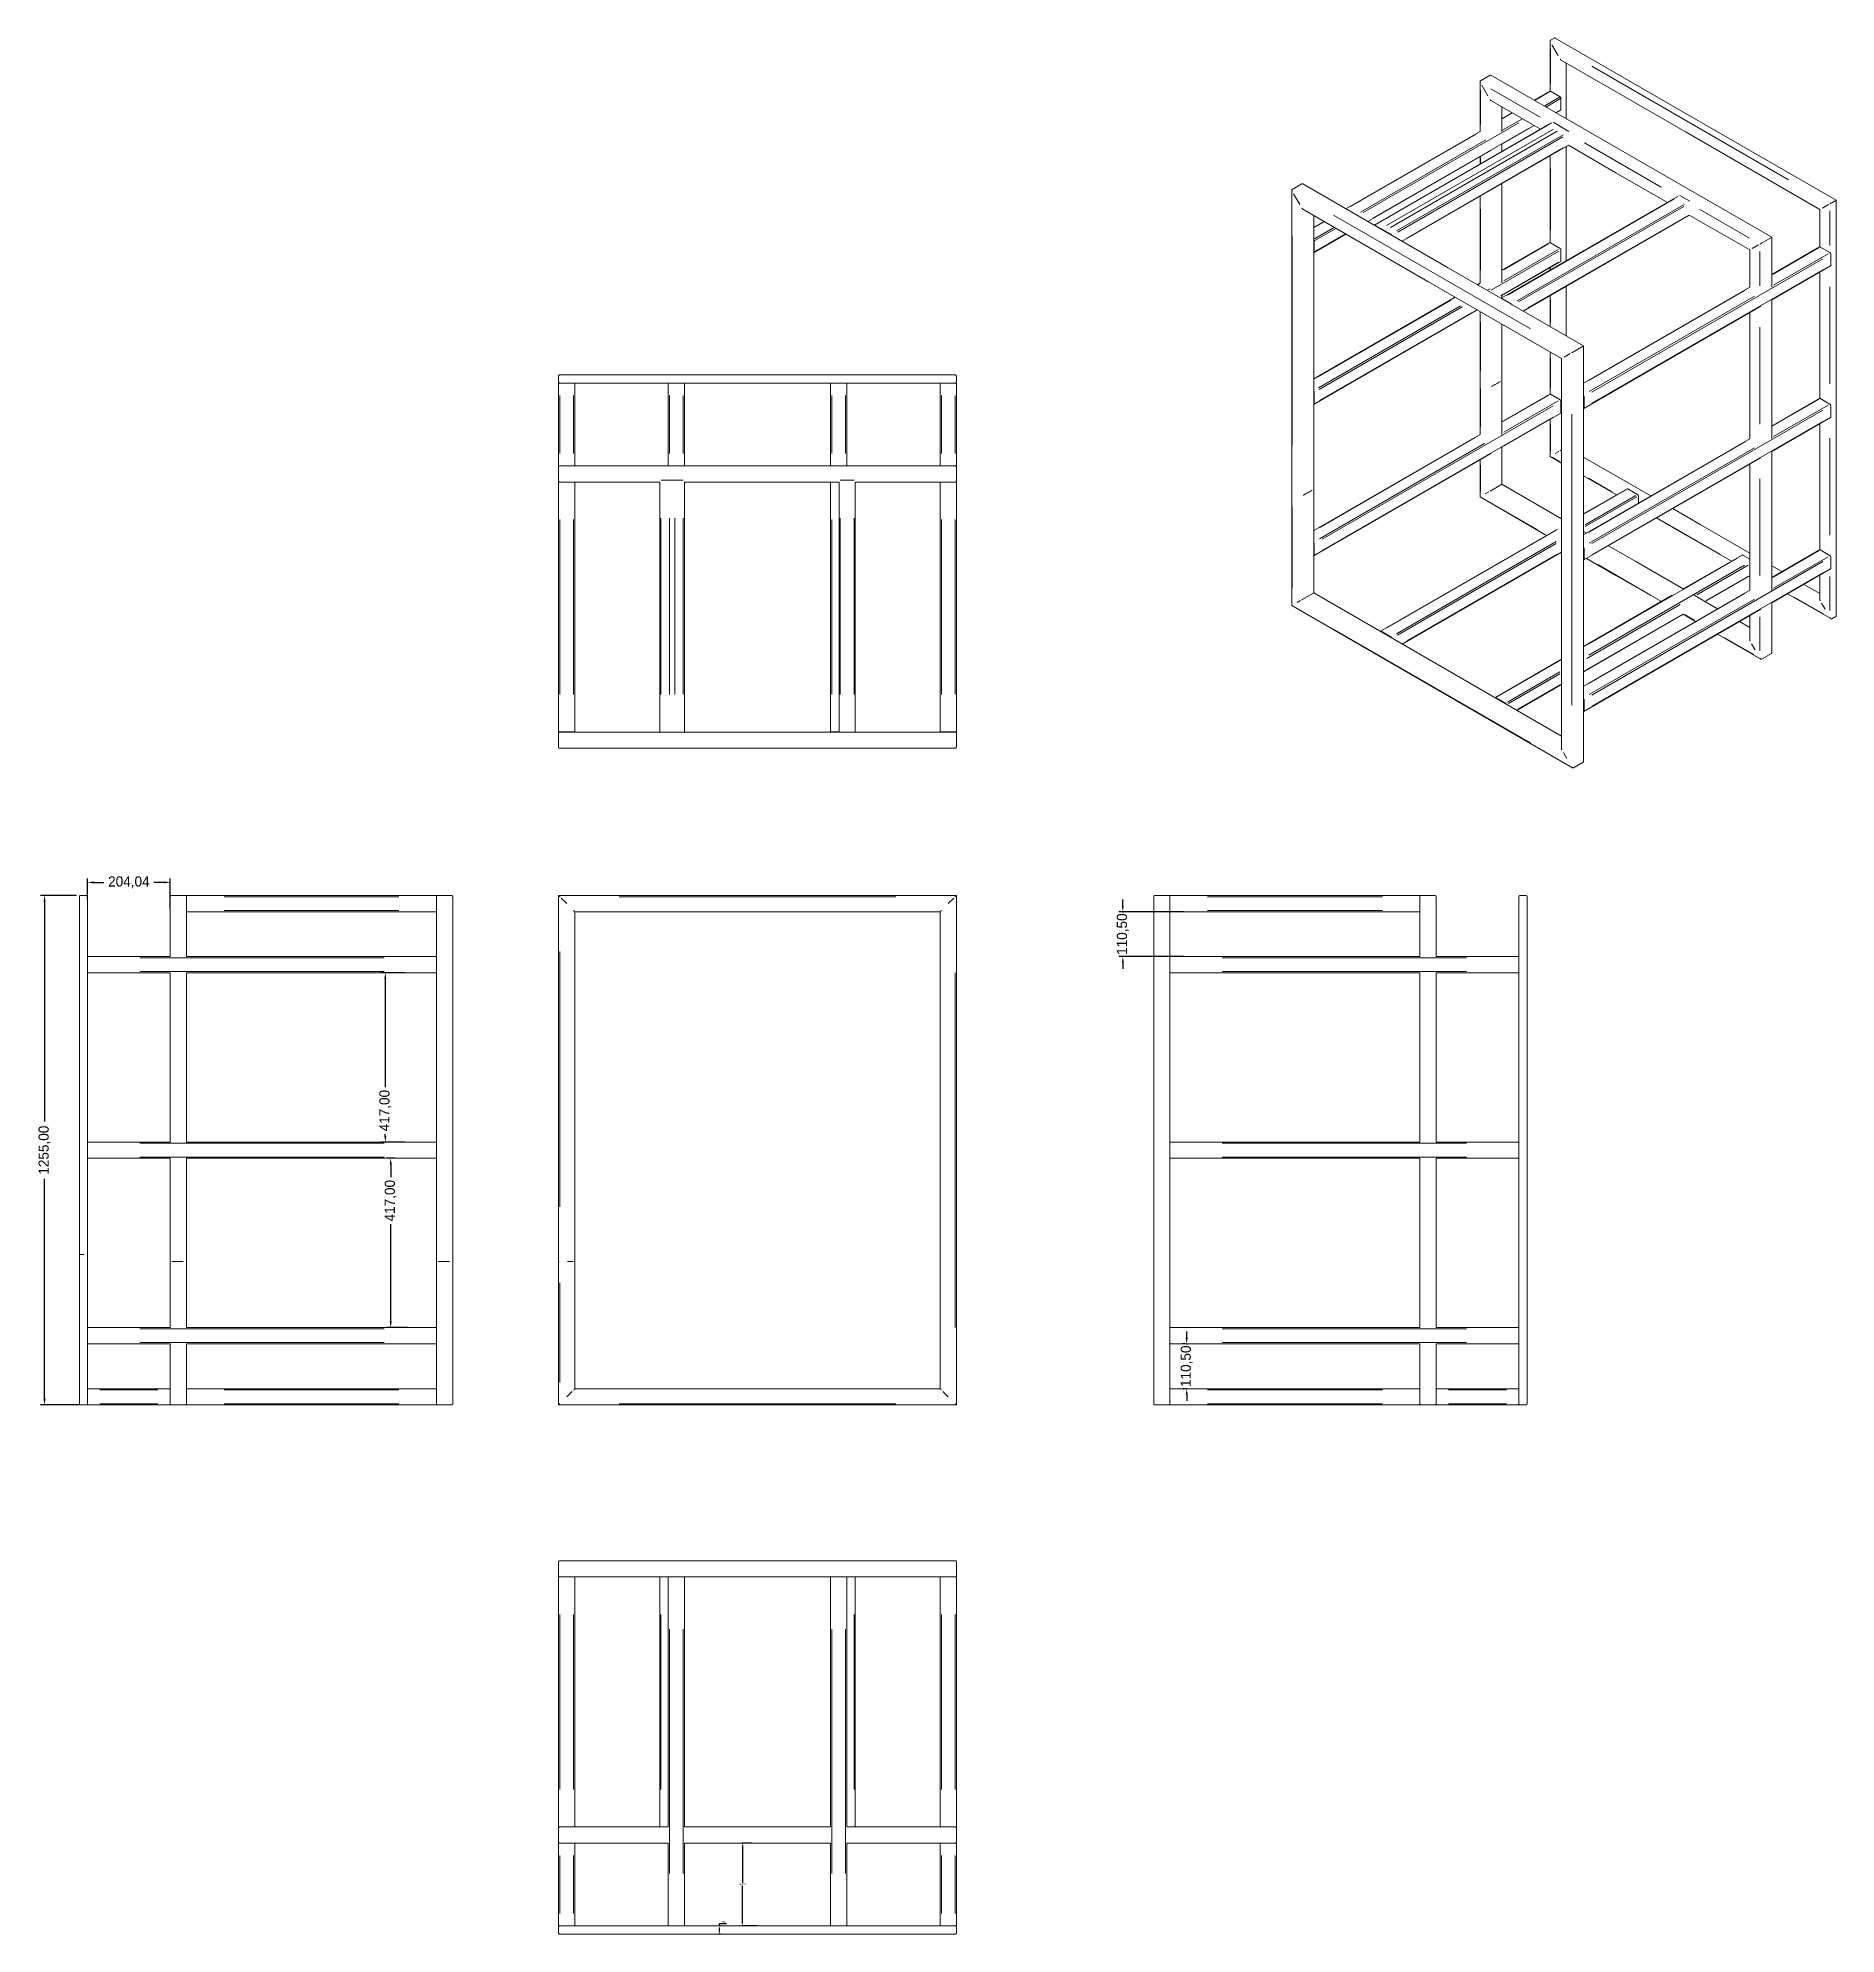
# Model space of a CAD drawing. Header units: millimetres. Extents: x 1539 to 19798, y -4932 to 6751.
# Drawn here: x 10993 to 15423, y 1879 to 6550 of the extents above; entities that cross this region are included whole.
import ezdxf

# ---------------------------------------------------------------- set-up
doc = ezdxf.new("R2010")
doc.units = ezdxf.units.MM
doc.header["$PDSIZE"] = -1
doc.dimstyles.new('ISO-25', dxfattribs={"dimtxt": 2.5, "dimasz": 2.5, "dimexe": 1.25, "dimexo": 0.625, "dimtad": 1, "dimtxsty": 'Standard', "dimcen": 2.5, "dimadec": 0, "dimazin": 0, "dimtfac": 1, "dimtmove": 0, "dimatfit": 3, "dimfxl": 1, "dimarcsym": 0})

msp = doc.modelspace()

# ---------------------------------------------------------------- blocks, each defined once
blk = doc.blocks.new('*D3')
at = {"color": 0, "lineweight": -2}
for p, q in [((12750.6, 2103.3), (12727.4, 2103.3)), ((12728.4, 2097.3), (12728.4, 2004.8)), ((12728.4, 1905.3), (12728.4, 1997.7)), ((12764.5, 1899.3), (12727.4, 1899.3))]:
    blk.add_line(p, q, dxfattribs=at)
at = {"color": 0}
for points in [[(12727.4, 2097.3), (12729.4, 2097.3), (12728.4, 2103.3)], [(12727.4, 1905.3), (12729.4, 1905.3), (12728.4, 1899.3)]]:
    blk.add_solid(points, dxfattribs=at)
at = {"layer": 'Defpoints', "color": 0}
for p in [(12728.4, 2103.3), (12751.6, 2103.3), (12765.5, 1899.3)]:
    blk.add_point(p, dxfattribs=at)
at = {"color": 0, "insert": (12728.4, 2001.3), "char_height": 3.5, "attachment_point": 5}
blk.add_mtext('204,036', dxfattribs=at)
blk = doc.blocks.new('*D4')
at = {"color": 0, "lineweight": -2}
for p, q in [((12674.3, 1899.3), (12670.6, 1899.3)), ((12674.3, 1879.3), (12670.6, 1879.3)), ((12671.6, 1899.3), (12671.6, 1905.3)), ((12671.6, 1905.3), (12688.8, 1905.3)), ((12671.6, 1885.3), (12671.6, 1893.3))]:
    blk.add_line(p, q, dxfattribs=at)
at = {"color": 0}
for points in [[(12670.6, 1893.3), (12672.6, 1893.3), (12671.6, 1899.3)], [(12670.6, 1885.3), (12672.6, 1885.3), (12671.6, 1879.3)]]:
    blk.add_solid(points, dxfattribs=at)
at = {"layer": 'Defpoints', "color": 0}
for p in [(12671.6, 1899.3), (12675.3, 1899.3), (12675.3, 1879.3)]:
    blk.add_point(p, dxfattribs=at)
at = {"color": 0, "insert": (12681, 1908.8), "char_height": 3.5, "attachment_point": 5}
blk.add_mtext('20,000', dxfattribs=at)
blk = doc.blocks.new('*D7')
at = {"color": 0, "lineweight": -2}
for p, q in [((11087.9, 4437.8), (10999.2, 4437.8)), ((11009.2, 4422.8), (11009.2, 3880.6)), ((11009.2, 3197.8), (11009.2, 3740)), ((11094.9, 3182.8), (10999.2, 3182.8))]:
    blk.add_line(p, q, dxfattribs=at)
at = {"color": 0}
for points in [[(11006.7, 4422.8), (11011.7, 4422.8), (11009.2, 4437.8)], [(11006.7, 3197.8), (11011.7, 3197.8), (11009.2, 3182.8)]]:
    blk.add_solid(points, dxfattribs=at)
at = {"layer": 'Defpoints', "color": 0}
for p in [(11097.9, 4437.8), (11009.2, 3182.8), (11104.9, 3182.8)]:
    blk.add_point(p, dxfattribs=at)
at = {"color": 0, "insert": (11009.2, 3810.3), "char_height": 25, "attachment_point": 5, "rotation": 90}
blk.add_mtext('1255,00', dxfattribs=at)
blk = doc.blocks.new('*D8')
at = {"color": 0, "lineweight": -2}
for p, q in [((11114.9, 4427.5), (11114.9, 4480)), ((11129.9, 4470), (11155, 4470)), ((11303.9, 4470), (11278.8, 4470)), ((11318.9, 4403.8), (11318.9, 4480))]:
    blk.add_line(p, q, dxfattribs=at)
at = {"color": 0}
for points in [[(11129.9, 4472.5), (11129.9, 4467.5), (11114.9, 4470)], [(11303.9, 4472.5), (11303.9, 4467.5), (11318.9, 4470)]]:
    blk.add_solid(points, dxfattribs=at)
at = {"layer": 'Defpoints', "color": 0}
for p in [(11318.9, 4470), (11114.9, 4417.5), (11318.9, 4393.8)]:
    blk.add_point(p, dxfattribs=at)
at = {"color": 0, "insert": (11216.9, 4470), "char_height": 25, "attachment_point": 5}
blk.add_mtext('204,04', dxfattribs=at)
blk = doc.blocks.new('*D11')
at = {"color": 0, "lineweight": -2}
for p, q in [((11896.4, 4247.3), (11838.7, 4247.3)), ((11848.7, 4232.3), (11848.7, 3965.5)), ((11896.4, 3830.3), (11838.7, 3830.3)), ((11848.7, 3845.3), (11848.7, 3849.9))]:
    blk.add_line(p, q, dxfattribs=at)
at = {"color": 0}
for points in [[(11846.2, 4232.3), (11851.2, 4232.3), (11848.7, 4247.3)], [(11846.2, 3845.3), (11851.2, 3845.3), (11848.7, 3830.3)]]:
    blk.add_solid(points, dxfattribs=at)
at = {"layer": 'Defpoints', "color": 0}
for p in [(11906.4, 4247.3), (11848.7, 3830.3), (11906.4, 3830.3)]:
    blk.add_point(p, dxfattribs=at)
at = {"color": 0, "insert": (11848.7, 3907.7), "char_height": 25, "attachment_point": 5, "rotation": 90}
blk.add_mtext('417,00', dxfattribs=at)
blk = doc.blocks.new('*D12')
at = {"color": 0, "lineweight": -2}
for p, q in [((11871.7, 3790.3), (11852, 3790.3)), ((11862, 3775.3), (11862, 3743.6)), ((11862, 3388.3), (11862, 3628.1)), ((11903.5, 3373.3), (11852, 3373.3))]:
    blk.add_line(p, q, dxfattribs=at)
at = {"color": 0}
for points in [[(11859.5, 3775.3), (11864.5, 3775.3), (11862, 3790.3)], [(11859.5, 3388.3), (11864.5, 3388.3), (11862, 3373.3)]]:
    blk.add_solid(points, dxfattribs=at)
at = {"layer": 'Defpoints', "color": 0}
for p in [(11862, 3790.3), (11881.7, 3790.3), (11913.5, 3373.3)]:
    blk.add_point(p, dxfattribs=at)
at = {"color": 0, "insert": (11862, 3685.9), "char_height": 25, "attachment_point": 5, "rotation": 90}
blk.add_mtext('417,00', dxfattribs=at)
blk = doc.blocks.new('*D9')
at = {"color": 0, "lineweight": -2}
for p, q in [((13815.4, 4397.8), (13655.6, 4397.8)), ((13665.6, 4412.8), (13665.6, 4427.8)), ((13665.6, 4397.8), (13665.6, 4396.1)), ((13815.4, 4287.3), (13655.6, 4287.3)), ((13665.6, 4287.3), (13665.6, 4288.9)), ((13665.6, 4272.3), (13665.6, 4257.3))]:
    blk.add_line(p, q, dxfattribs=at)
at = {"color": 0}
for points in [[(13663.1, 4412.8), (13668.1, 4412.8), (13665.6, 4397.8)], [(13663.1, 4272.3), (13668.1, 4272.3), (13665.6, 4287.3)]]:
    blk.add_solid(points, dxfattribs=at)
at = {"layer": 'Defpoints', "color": 0}
for p in [(13825.4, 4397.8), (13665.6, 4287.3), (13825.4, 4287.3)]:
    blk.add_point(p, dxfattribs=at)
at = {"color": 0, "insert": (13665.6, 4342.5), "char_height": 25, "attachment_point": 5, "rotation": 90}
blk.add_mtext('110,50', dxfattribs=at)
blk = doc.blocks.new('*D10')
at = {"color": 0, "lineweight": -2}
for p, q in [((13822.9, 3348.3), (13822.9, 3363.3)), ((13818.8, 3333.3), (13812.9, 3333.3)), ((13822.9, 3333.3), (13822.9, 3331.6)), ((13822.9, 3222.8), (13822.9, 3224.4)), ((13818.8, 3222.8), (13812.9, 3222.8)), ((13822.9, 3207.8), (13822.9, 3192.8))]:
    blk.add_line(p, q, dxfattribs=at)
at = {"color": 0}
for points in [[(13820.4, 3348.3), (13825.4, 3348.3), (13822.9, 3333.3)], [(13820.4, 3207.8), (13825.4, 3207.8), (13822.9, 3222.8)]]:
    blk.add_solid(points, dxfattribs=at)
at = {"layer": 'Defpoints', "color": 0}
for p in [(13822.9, 3333.3), (13828.8, 3333.3), (13828.8, 3222.8)]:
    blk.add_point(p, dxfattribs=at)
at = {"color": 0, "insert": (13822.9, 3278), "char_height": 25, "attachment_point": 5, "rotation": 90}
blk.add_mtext('110,50', dxfattribs=at)

# ---------------------------------------------------------------- dimensions: what is measured, and where the dimension line sits
dim = msp.add_linear_dim(base=(11318.9268, 4470.0439), p1=(11114.8904, 4417.5082), p2=(11318.9268, 4393.7823), dimstyle='ISO-25', override={"dimtxt": 25, "dimasz": 15, "dimexe": 10, "dimexo": 10, "dimgap": 1.524, "dimtad": 0, "dimzin": 0, "dimadec": 2, "dimtzin": 0})
dim.commit()
dim.dimension.update_dxf_attribs({"geometry": '*D8', "text_midpoint": (11216.9086, 4470.0439)})
for base, p1, p2, override, picture, middle in [((11009.2391, 3182.7877), (11097.8904, 4437.7908), (11104.8904, 3182.7877), {"dimtxt": 25, "dimasz": 15, "dimexe": 10, "dimexo": 10, "dimgap": 1.524, "dimtad": 0, "dimzin": 0, "dimadec": 2, "dimtzin": 0}, '*D7', (11009.2391, 3810.2892)), ((13665.5782, 4287.2902), (13825.3666, 4397.7945), (13825.3666, 4287.2902), {"dimtxt": 25, "dimasz": 15, "dimexe": 10, "dimexo": 10, "dimgap": 1.524, "dimtad": 0, "dimzin": 0, "dimadec": 2, "dimtzin": 0}, '*D9', (13665.5782, 4342.5424)), ((13822.9345, 3333.2883), (13828.7778, 3222.7894), (13828.7778, 3333.2883), {"dimtxt": 25, "dimasz": 15, "dimexe": 10, "dimexo": 10, "dimgap": 1.524, "dimtad": 0, "dimzin": 0, "dimadec": 2, "dimtzin": 0}, '*D10', (13822.9345, 3278.0388)), ((12728.4347, 2103.2909), (12765.4823, 1899.2545), (12751.5578, 2103.2909), {"dimtxt": 3.5, "dimasz": 6, "dimexe": 1, "dimexo": 1, "dimgap": 1.524, "dimtih": 1, "dimtoh": 1, "dimdec": 3, "dimzin": 0, "dimadec": 2, "dimtdec": 3, "dimtzin": 0}, '*D3', (12728.4347, 2001.2727)), ((12671.5689, 1899.2545), (12675.3406, 1879.2545), (12675.3406, 1899.2545), {"dimtxt": 3.5, "dimasz": 6, "dimexe": 1, "dimexo": 1, "dimgap": 1.524, "dimtih": 1, "dimtoh": 1, "dimdec": 3, "dimzin": 0, "dimadec": 2, "dimtdec": 3, "dimtzin": 0}, '*D4', (12680.9679, 1908.8201))]:
    dim = msp.add_linear_dim(base=base, p1=p1, p2=p2, angle=90, dimstyle='ISO-25', override=override)
    dim.commit()
    dim.dimension.update_dxf_attribs({"geometry": picture, "text_midpoint": middle})
for base, p1, p2, picture, middle in [((11848.7115, 3830.2883), (11906.4402, 4247.2902), (11906.4402, 3830.2883), '*D11', (11848.7115, 3907.7172)), ((11861.9939, 3790.2883), (11913.4682, 3373.2883), (11881.7349, 3790.2883), '*D12', (11861.9939, 3685.8501))]:
    dim = msp.add_linear_dim(base=base, p1=p1, p2=p2, angle=90, dimstyle='ISO-25', override={"dimtxt": 25, "dimasz": 15, "dimexe": 10, "dimexo": 10, "dimgap": 1.524, "dimtad": 0, "dimzin": 0, "dimadec": 2, "dimtzin": 0})
    dim.commit()
    dim.dimension.update_dxf_attribs({"geometry": picture, "text_midpoint": middle, "dimtype": 160})

# ---------------------------------------------------------------- linework, layer by layer
at = {"color": 7, "linetype": 'Continuous', "lineweight": 15}
for p, q in [((14718.0805, 6542.4188), (14718.0805, 6419.2373)), ((14728.8586, 6550.0868), (14718.9591, 6544.3719)), ((14570.441, 6458.6342), (14546.3993, 6444.7553)), ((14758.0216, 6351.3606), (14758.0216, 6488.1456)), ((14545.5206, 6442.8021), (14545.5206, 6320.0029)), ((14717.2675, 6419.1503), (14678.9306, 6397.0188)), ((14742.8091, 6405.1228), (14718.7674, 6419.0018)), ((14744.9304, 6401.4486), (14744.9304, 6373.6862)), ((14572.5562, 6395.9792), (14694.6016, 6325.5239)), ((14599.6039, 6319.8459), (14599.6039, 6380.3649)), ((14624.843, 6365.7947), (14599.6039, 6351.2245)), ((14733.0183, 6365.7947), (14744.3089, 6372.3127)), ((14545.5206, 6320.0029), (14215.2572, 6129.3459)), ((14721.6532, 6341.1405), (14285.2093, 6089.1867)), ((14599.6039, 6288.7762), (14678.9306, 6334.5706)), ((14725.6681, 6342.4438), (14725.5618, 6342.5021)), ((14749.7097, 6328.5649), (14725.6681, 6342.4438)), ((14740.4607, 6333.9042), (14740.3545, 6333.9625)), ((14764.5024, 6320.0253), (14740.4607, 6333.9042)), ((14749.816, 6328.5005), (14749.7097, 6328.5649)), ((14764.6086, 6319.9608), (14764.5024, 6320.0253)), ((14269.3449, 6098.1218), (14572.4272, 6273.0875)), ((14353.8962, 6049.3113), (14763.4819, 6285.7601)), ((14599.6039, 6270.6829), (14599.6039, 6288.7762)), ((14545.5206, 6257.5546), (14545.5206, 6239.4613)), ((14106.7676, 6190.9613), (14082.7259, 6177.0823)), ((15034.0743, 6160.7836), (14597.6304, 5908.8299)), ((15037.9829, 6162.1452), (15038.0892, 6162.0869)), ((15038.0892, 6162.0869), (15062.1308, 6148.208)), ((15062.1308, 6148.208), (15062.2371, 6148.1436)), ((15382.7608, 6127.501), (15382.7608, 6035.4931)), ((15421.8233, 6150.0468), (15411.9238, 6144.3319)), ((14161.1696, 6098.1218), (14135.9305, 6083.5516)), ((14286.7091, 6089.0382), (14310.7508, 6075.1593)), ((14301.5018, 6080.4986), (14325.5434, 6066.6197)), ((14651.5246, 5877.4941), (15061.1104, 6113.9429)), ((15061.1104, 6113.9429), (15210.2091, 6027.87)), ((14136.534, 6021.4517), (14215.2572, 6066.8976)), ((14137.1554, 6022.8252), (14137.1554, 6050.5876)), ((14717.2675, 6045.9896), (14599.6039, 5978.0638)), ((14742.8091, 6031.9621), (14718.7674, 6045.841)), ((14744.9304, 6028.2879), (14744.9304, 6000.5255)), ((15210.201, 6027.8844), (15210.201, 5936.132)), ((15263.4056, 6058.5942), (15239.364, 6044.7153)), ((15264.2843, 5936.2842), (15264.2843, 6059.0917)), ((15382.0858, 6035.3589), (15264.2843, 5967.3536)), ((15407.6273, 6021.3314), (15383.5856, 6035.2104)), ((14599.6039, 5915.6155), (14744.3089, 5999.1519)), ((14718.0805, 5984.0106), (14718.0805, 5978.3642)), ((15264.281, 5904.9034), (15409.1271, 5988.5213)), ((15409.7486, 6017.6572), (15409.7486, 5989.8948)), ((14545.5206, 5946.8422), (14538.4589, 5942.7655)), ((14758.0216, 5816.0147), (14758.0216, 5938.9735)), ((15210.2041, 5936.1337), (14800.6109, 5699.6806)), ((14484.3713, 5911.5414), (14135.9305, 5710.3908)), ((14623.1719, 5894.8024), (14599.1303, 5908.6813)), ((14599.6039, 5909.9692), (14599.6039, 5915.6155)), ((14718.0805, 5915.9159), (14718.0805, 5839.0722)), ((14801.3522, 5637.6603), (15237.3836, 5889.3758)), ((15264.2843, 5563.1187), (15264.2843, 5904.9053)), ((14136.534, 5648.2909), (14538.4589, 5880.3173)), ((14545.5206, 5876.2406), (14545.5206, 5707.0355)), ((14599.6039, 5707.0372), (14599.6039, 5845.019)), ((14799.7322, 5790.9213), (14775.6906, 5777.0423)), ((12275.3849, 5700.0334), (12275.3849, 5493.316)), ((12278.3849, 5700.0334), (12275.3849, 5700.0334)), ((12275.4823, 5717.207), (12275.4823, 5703.207)), ((12312.3849, 5700.0334), (12278.3849, 5700.0334)), ((12278.4823, 5700.207), (13252.4823, 5700.207)), ((13252.3557, 5720.207), (12278.609, 5720.207)), ((12312.3849, 5700.0334), (12315.3849, 5700.0334)), ((12315.3849, 5496.1706), (12315.3849, 5700.0334)), ((12545.4872, 5700.0334), (12545.4872, 5496.1706)), ((12548.4872, 5700.0334), (12545.4872, 5700.0334)), ((12582.4872, 5700.0334), (12548.4872, 5700.0334)), ((12582.4872, 5700.0334), (12585.4872, 5700.0334)), ((12585.4872, 5496.1706), (12585.4872, 5700.0334)), ((12945.4774, 5700.0334), (12945.4774, 5496.1706)), ((12945.4774, 5700.0334), (12948.4774, 5700.0334)), ((12948.4774, 5700.0334), (12982.4774, 5700.0334)), ((12982.4774, 5700.0334), (12985.4774, 5700.0334)), ((12985.4774, 5700.0334), (12985.4774, 5496.1706)), ((13215.5798, 5700.0334), (13215.5798, 5496.1706)), ((13218.5798, 5700.0334), (13215.5798, 5700.0334)), ((13252.5798, 5700.0334), (13218.5798, 5700.0334)), ((13252.5798, 5700.0334), (13255.5798, 5700.0334)), ((13255.4823, 5717.207), (13255.4823, 5703.207)), ((13255.5798, 5493.316), (13255.5798, 5700.0334)), ((14599.6039, 5573.5288), (14599.6039, 5707.0372)), ((14137.1554, 5649.6645), (14137.1554, 5677.4269)), ((14717.2675, 5672.8304), (14599.6039, 5604.9046)), ((14742.8091, 5658.8029), (14718.7674, 5672.6819)), ((14744.9304, 5655.1287), (14744.9304, 5627.3663)), ((14801.9737, 5639.0338), (14801.9737, 5666.7962)), ((15382.0858, 5662.1982), (15264.2843, 5594.1928)), ((15407.6273, 5648.1707), (15383.5856, 5662.0497)), ((14599.6039, 5542.4564), (14744.3089, 5625.9928)), ((14718.0805, 5610.8514), (14718.0805, 5519.1129)), ((15264.281, 5531.7426), (15409.1271, 5615.3606)), ((15409.7486, 5644.4965), (15409.7486, 5616.7341)), ((14545.5207, 5573.683), (14135.9305, 5337.2317)), ((15210.2041, 5562.973), (14800.6109, 5326.5199)), ((15382.7608, 5600.1396), (15382.7608, 5289.1576)), ((14136.534, 5275.1318), (14572.4272, 5526.7676)), ((14599.6039, 5450.7044), (14599.6039, 5542.4595)), ((14718.0888, 5519.0988), (14746.5276, 5502.6814)), ((14966.0917, 5422.0499), (14800.6109, 5517.5799)), ((14801.3522, 5264.4996), (15237.3836, 5516.2151)), ((12275.4823, 5493.1706), (12275.4823, 5459.1706)), ((13252.3557, 5496.1706), (12278.609, 5496.1706)), ((13255.4823, 5493.1706), (13255.4823, 5459.1706)), ((14545.5206, 5511.2348), (14545.5206, 5419.4962)), ((14800.6109, 5471.4598), (14881.9556, 5424.5005)), ((15210.201, 5500.523), (15210.201, 5189.8121)), ((12275.3849, 5459.0253), (12275.3849, 4840.5098)), ((12278.4823, 5456.1706), (12524.5672, 5456.1706)), ((12315.3849, 4840.5098), (12315.3849, 5456.1706)), ((12524.5672, 5456.1706), (12524.5672, 4840.4374)), ((12527.5672, 5460.61), (12527.417, 5460.61)), ((12561.5672, 5460.61), (12527.5672, 5460.61)), ((12582.4872, 5460.61), (12548.4872, 5460.61)), ((12582.6375, 5460.61), (12582.4872, 5460.61)), ((12585.4872, 5456.1706), (12966.3974, 5456.1706)), ((12585.4872, 4840.4374), (12585.4872, 5456.1706)), ((12945.4774, 5456.1706), (12945.4774, 4840.5098)), ((12966.3974, 5456.1706), (12966.3974, 4840.4374)), ((12969.2472, 5460.61), (12969.3974, 5460.61)), ((12969.3974, 5460.61), (13003.3974, 5460.61)), ((13003.3974, 5460.61), (13003.5477, 5460.61)), ((13006.3974, 5456.1706), (13006.3974, 4840.4374)), ((13006.3974, 5456.1706), (13252.4823, 5456.1706)), ((13215.5798, 5456.1706), (13215.5798, 4840.5098)), ((13255.5798, 4840.5098), (13255.5798, 5459.0253)), ((14081.8473, 5439.3626), (14081.8473, 5151.8233)), ((14545.529, 5419.4821), (14709.3957, 5324.8839)), ((14598.7252, 5450.2065), (14574.6836, 5436.3276)), ((14746.5276, 5365.8964), (14599.5956, 5450.7184)), ((14908.2588, 5439.685), (14800.6109, 5377.5412)), ((14933.8003, 5425.6576), (14909.7586, 5439.5365)), ((14935.9216, 5421.9833), (14935.9216, 5404.6331)), ((14736.4444, 5340.4987), (14300.4838, 5088.824)), ((14807.674, 5330.5973), (14800.6109, 5334.6748)), ((14137.1554, 5276.5053), (14137.1554, 5304.2677)), ((14353.8977, 5057.2109), (14746.5276, 5283.8714)), ((14801.9737, 5265.8731), (14801.9737, 5293.6355)), ((15382.0858, 5289.039), (15264.2843, 5221.0337)), ((15383.5856, 5288.8905), (15407.6273, 5275.0116)), ((15191.0945, 5276.4074), (15046.3192, 5192.8304)), ((15192.5944, 5276.2589), (15210.201, 5266.0948)), ((15264.281, 5158.5835), (15409.1271, 5242.2014)), ((15289.292, 5235.4703), (15264.2843, 5249.907)), ((15409.7486, 5271.3373), (15409.7486, 5243.5749)), ((15210.2041, 5189.8138), (14800.6109, 4953.3607)), ((15100.4068, 5161.6062), (15210.201, 5224.9891)), ((15382.7608, 5181.5119), (15343.3796, 5204.2462)), ((15382.7608, 5226.9805), (15382.7608, 5166.611)), ((14135.0518, 5182.5335), (14111.0102, 5168.6546)), ((15019.2801, 5177.2211), (14800.6109, 5050.986)), ((14801.3522, 4891.3404), (15237.3836, 5143.0559)), ((15130.8743, 5144.0177), (15073.3695, 5177.2145)), ((15264.2843, 5035.783), (15264.2843, 5158.5854)), ((15303.4341, 5181.1861), (15409.7931, 5119.7864)), ((14800.6109, 4988.5377), (15046.3192, 5130.3821)), ((15046.3192, 5130.3821), (15076.7867, 5112.7936)), ((15210.201, 5098.2234), (15184.962, 5112.7936)), ((15210.201, 5127.3638), (15210.201, 5066.9943)), ((15411.9238, 5119.5708), (15421.8233, 5125.2856)), ((14301.9837, 5088.6755), (14326.0253, 5074.7966)), ((15130.8743, 5081.5695), (15237.2333, 5020.1697)), ((14746.5276, 5019.7644), (14583.3196, 4925.5464)), ((15239.364, 5019.9541), (15263.4056, 5033.833)), ((14636.7334, 4893.9333), (14746.5276, 4957.3161)), ((14608.8611, 4911.519), (14584.8195, 4925.3979)), ((14801.9737, 4892.7139), (14801.9737, 4920.4763)), ((12278.3849, 4840.5098), (12275.3849, 4840.5098)), ((12275.4823, 4837.4374), (12275.4823, 4803.4374)), ((12278.3849, 4840.5098), (12312.3849, 4840.5098)), ((12524.5672, 4840.4374), (12278.609, 4840.4374)), ((12315.3849, 4840.5098), (12312.3849, 4840.5098)), ((12527.5672, 4839.8283), (12525.1735, 4839.8283)), ((12527.5672, 4839.8283), (12561.5672, 4839.8283)), ((12548.4872, 4839.8283), (12582.4872, 4839.8283)), ((12582.4872, 4839.8283), (12584.881, 4839.8283)), ((12966.3974, 4840.4374), (12585.4872, 4840.4374)), ((12948.4774, 4840.5098), (12945.4774, 4840.5098)), ((12966.3974, 4840.5098), (12948.4774, 4840.5098)), ((12969.3974, 4839.8283), (12967.0037, 4839.8283)), ((13003.3974, 4839.8283), (12969.3974, 4839.8283)), ((13005.7912, 4839.8283), (13003.3974, 4839.8283)), ((13252.3557, 4840.4374), (13006.3974, 4840.4374)), ((13215.5798, 4840.5098), (13218.5798, 4840.5098)), ((13218.5798, 4840.5098), (13252.5798, 4840.5098)), ((13252.5798, 4840.5098), (13255.5798, 4840.5098)), ((13255.4823, 4837.4374), (13255.4823, 4803.4374)), ((12278.4823, 4800.4374), (13252.4823, 4800.4374)), ((14775.6906, 4752.2812), (14799.7322, 4766.1601)), ((11097.8904, 4437.7908), (11111.8904, 4437.7908)), ((11321.9268, 4437.7908), (11355.9268, 4437.7908)), ((11356.1018, 4437.7945), (11975.2691, 4437.7945)), ((11975.2691, 4437.7945), (11975.2691, 4436.5828)), ((11977.66, 4437.7908), (12011.66, 4437.7908)), ((13255.4823, 3182.7877), (13255.4823, 4437.7908)), ((13778.5525, 4437.7908), (13744.5525, 4437.7908)), ((13780.9434, 4436.5866), (13780.9434, 4437.7945)), ((14400.1107, 4437.7945), (13780.9434, 4437.7945)), ((14434.2857, 4437.7908), (14400.2857, 4437.7908)), ((14658.3221, 4437.7908), (14644.3221, 4437.7908)), ((11094.8904, 4434.6641), (11094.8904, 3553.3622)), ((11114.8904, 3553.3622), (11114.8904, 4434.7908)), ((11318.9268, 4434.6641), (11318.9268, 4287.2902)), ((11358.9268, 4287.2902), (11358.9268, 4434.7908)), ((11974.66, 4397.7945), (11358.9268, 4397.7945)), ((11974.66, 4434.6641), (11974.66, 3535.822)), ((12014.66, 3535.822), (12014.66, 4434.7908)), ((12315.4823, 4397.7908), (13215.4823, 4397.7908)), ((12315.4823, 3535.822), (12315.4823, 4397.7908)), ((13215.4823, 4397.7908), (13215.4823, 3222.7877)), ((13741.5525, 4434.7908), (13741.5525, 3185.7877)), ((13781.5525, 3185.9144), (13781.5525, 4434.6641)), ((14397.2857, 4397.7945), (13781.5525, 4397.7945)), ((14397.2857, 4434.7908), (14397.2857, 4287.2902)), ((14437.2857, 4287.2902), (14437.2857, 4434.6641)), ((14641.3221, 4434.7908), (14641.3221, 3185.7877)), ((14661.3221, 3185.9144), (14661.3221, 4434.6641)), ((11115.064, 4287.2902), (11318.9284, 4287.2902)), ((11115.064, 4287.2902), (11115.064, 4284.2902)), ((11115.064, 4250.2902), (11115.064, 4284.2902)), ((11358.9252, 4287.2902), (11974.5876, 4287.2902)), ((11974.5876, 4287.2902), (11974.5876, 4284.2902)), ((11974.5876, 4284.2902), (11974.5876, 4250.2902)), ((12275.4324, 4284.822), (12275.3849, 4284.2902)), ((12275.3849, 4284.2902), (12275.3849, 4250.2902)), ((13255.5323, 4284.822), (13255.5798, 4284.2902)), ((13255.5798, 4250.2902), (13255.5798, 4284.2902)), ((13781.6249, 4287.2902), (13781.6249, 4284.2902)), ((13781.6249, 4287.2902), (14397.2873, 4287.2902)), ((13781.6249, 4250.2902), (13781.6249, 4284.2902)), ((14437.2841, 4287.2902), (14641.1485, 4287.2902)), ((14641.1485, 4287.2902), (14641.1485, 4284.2902)), ((14641.1485, 4284.2902), (14641.1485, 4250.2902)), ((11115.064, 4247.2902), (11115.064, 4250.2902)), ((11115.064, 4247.2902), (11318.9284, 4247.2902)), ((11318.9268, 4247.2902), (11318.9268, 3830.2883)), ((11358.9252, 4247.2902), (11974.5876, 4247.2902)), ((11358.9268, 3830.2883), (11358.9268, 4247.2902)), ((11974.5876, 4250.2902), (11974.5876, 4247.2902)), ((12275.3849, 4250.2902), (12275.4253, 4249.7993)), ((13255.5323, 4249.7584), (13255.5798, 4250.2902)), ((13781.6249, 4247.2902), (13781.6249, 4250.2902)), ((13781.6249, 4247.2902), (14397.2873, 4247.2902)), ((14397.2857, 4247.2902), (14397.2857, 3830.2883)), ((14437.2841, 4247.2902), (14641.1485, 4247.2902)), ((14437.2857, 3830.2883), (14437.2857, 4247.2902)), ((14641.1485, 4250.2902), (14641.1485, 4247.2902)), ((11115.064, 3830.2883), (11318.9284, 3830.2883)), ((11115.064, 3830.2883), (11115.064, 3827.2883)), ((11358.9252, 3830.2883), (11974.5876, 3830.2883)), ((11974.5876, 3827.2883), (11974.5876, 3830.2883)), ((13781.6249, 3827.2883), (13781.6249, 3830.2883)), ((13781.6249, 3830.2883), (14397.2873, 3830.2883)), ((14437.2841, 3830.2883), (14641.1485, 3830.2883)), ((14641.1485, 3830.2883), (14641.1485, 3827.2883)), ((11115.064, 3793.2883), (11115.064, 3827.2883)), ((11115.064, 3790.2883), (11115.064, 3793.2883)), ((11115.064, 3790.2883), (11318.9284, 3790.2883)), ((11318.9268, 3790.2883), (11318.9268, 3535.822)), ((11358.9252, 3790.2883), (11974.5876, 3790.2883)), ((11358.9268, 3535.822), (11358.9268, 3790.2883)), ((11974.5876, 3827.2883), (11974.5876, 3793.2883)), ((11974.5876, 3793.2883), (11974.5876, 3790.2883)), ((12275.3849, 3827.2883), (12275.4253, 3827.7792)), ((12275.3849, 3827.2883), (12275.3849, 3793.2883)), ((12275.3849, 3793.2883), (12275.4253, 3792.7974)), ((13255.5323, 3792.7565), (13255.5798, 3793.2883)), ((13255.5798, 3827.2883), (13255.5394, 3827.7792)), ((13255.5798, 3793.2883), (13255.5798, 3827.2883)), ((13781.6249, 3793.2883), (13781.6249, 3827.2883)), ((13781.6249, 3790.2883), (13781.6249, 3793.2883)), ((13781.6249, 3790.2883), (14397.2873, 3790.2883)), ((14397.2857, 3790.2883), (14397.2857, 3373.2883)), ((14437.2841, 3790.2883), (14641.1485, 3790.2883)), ((14437.2857, 3373.2883), (14437.2857, 3790.2883)), ((14641.1485, 3827.2883), (14641.1485, 3793.2883)), ((14641.1485, 3793.2883), (14641.1485, 3790.2883)), ((11094.8904, 3553.3622), (11094.8904, 3185.9144)), ((11114.8904, 3185.7877), (11114.8904, 3553.3622)), ((11318.9268, 3535.822), (11318.9268, 3373.2883)), ((11358.9268, 3373.2883), (11358.9268, 3535.822)), ((11974.66, 3535.822), (11974.66, 3185.9144)), ((12014.66, 3185.7877), (12014.66, 3535.822)), ((12275.4823, 3535.822), (12275.4823, 3182.7877)), ((12315.4823, 3222.7877), (12315.4823, 3535.822)), ((11115.064, 3373.2883), (11318.9284, 3373.2883)), ((11115.064, 3373.2883), (11115.064, 3370.2883)), ((11115.064, 3336.2883), (11115.064, 3370.2883)), ((11358.9252, 3373.2883), (11974.5876, 3373.2883)), ((11974.5876, 3370.2883), (11974.5876, 3373.2883)), ((11974.5876, 3370.2883), (11974.5876, 3336.2883)), ((12275.3849, 3370.2883), (12275.4253, 3370.7792)), ((12275.3849, 3370.2883), (12275.3849, 3336.2883)), ((13255.5798, 3370.2883), (13255.5394, 3370.7792)), ((13255.5798, 3336.2883), (13255.5798, 3370.2883)), ((13781.6249, 3370.2883), (13781.6249, 3373.2883)), ((13781.6249, 3373.2883), (14397.2873, 3373.2883)), ((13781.6249, 3336.2883), (13781.6249, 3370.2883)), ((14437.2841, 3373.2883), (14641.1485, 3373.2883)), ((14641.1485, 3373.2883), (14641.1485, 3370.2883)), ((14641.1485, 3370.2883), (14641.1485, 3336.2883)), ((11115.064, 3333.2883), (11115.064, 3336.2883)), ((11115.064, 3333.2883), (11318.9284, 3333.2883)), ((11318.9268, 3333.2883), (11318.9268, 3185.9144)), ((11358.9252, 3333.2883), (11974.5876, 3333.2883)), ((11358.9268, 3185.7877), (11358.9268, 3333.2883)), ((11974.5876, 3336.2883), (11974.5876, 3333.2883)), ((12275.3849, 3336.2883), (12275.4253, 3335.7974)), ((13255.5323, 3335.7565), (13255.5798, 3336.2883)), ((13781.6249, 3333.2883), (13781.6249, 3336.2883)), ((14397.2873, 3333.2883), (13781.6249, 3333.2883)), ((14397.2857, 3333.2883), (14397.2857, 3185.7877)), ((14641.1485, 3333.2883), (14437.2841, 3333.2883)), ((14437.2857, 3185.9144), (14437.2857, 3333.2883)), ((14641.1485, 3336.2883), (14641.1485, 3333.2883)), ((11111.8904, 3182.7877), (11097.8904, 3182.7877)), ((11115.064, 3222.7894), (11115.064, 3219.7894)), ((11115.064, 3222.7894), (11318.9268, 3222.7894)), ((11115.064, 3185.7894), (11115.064, 3219.7894)), ((11115.064, 3182.7894), (11115.064, 3185.7894)), ((11321.7518, 3182.7894), (11115.064, 3182.7894)), ((11355.9268, 3182.7877), (11321.9268, 3182.7877)), ((11974.5876, 3182.7894), (11356.1018, 3182.7894)), ((11358.9268, 3222.7894), (11974.5876, 3222.7894)), ((11974.5876, 3222.7894), (11974.5876, 3219.7894)), ((11974.5876, 3219.7894), (11974.5876, 3185.7894)), ((11974.5876, 3185.7894), (11974.5876, 3182.7894)), ((12011.66, 3182.7877), (11977.66, 3182.7877)), ((13215.4823, 3222.7877), (12315.4823, 3222.7877)), ((12548.4872, 3222.7894), (12582.4872, 3222.7894)), ((12982.4774, 3222.7894), (12948.4774, 3222.7894)), ((13744.5525, 3182.7877), (13778.5525, 3182.7877)), ((14397.2857, 3222.7894), (13781.6249, 3222.7894)), ((13781.6249, 3219.7894), (13781.6249, 3222.7894)), ((13781.6249, 3185.7894), (13781.6249, 3219.7894)), ((13781.6249, 3185.7894), (13781.6249, 3182.7894)), ((14400.2374, 3182.7894), (13781.6249, 3182.7894)), ((14400.2857, 3182.7877), (14434.2857, 3182.7877)), ((14641.1485, 3182.7894), (14434.4607, 3182.7894)), ((14641.1485, 3222.7894), (14437.2857, 3222.7894)), ((14641.1485, 3222.7894), (14641.1485, 3219.7894)), ((14641.1485, 3219.7894), (14641.1485, 3185.7894)), ((14641.1485, 3182.7894), (14641.1485, 3185.7894)), ((14644.3221, 3182.7877), (14658.3221, 3182.7877)), ((12275.3849, 2140.4362), (12275.3849, 2758.9517)), ((12275.3849, 2758.9517), (12278.3849, 2758.9517)), ((12275.4823, 2796.0241), (12275.4823, 2762.0241)), ((12278.3849, 2758.9517), (12312.3849, 2758.9517)), ((13252.4823, 2799.0241), (12278.4823, 2799.0241)), ((12278.609, 2759.0241), (13252.3557, 2759.0241)), ((12312.3849, 2758.9517), (12315.3849, 2758.9517)), ((12315.3849, 2143.2909), (12315.3849, 2758.9517)), ((12524.5672, 2759.0241), (12524.5672, 2143.2909)), ((12545.4872, 2758.9517), (12545.4872, 2143.2909)), ((12545.4872, 2758.9517), (12548.4872, 2758.9517)), ((12548.4872, 2758.9517), (12582.4872, 2758.9517)), ((12582.4872, 2758.9517), (12585.4872, 2758.9517)), ((12585.4872, 2759.0241), (12585.4872, 2758.9517)), ((12585.4872, 2758.9517), (12585.4872, 2143.2909)), ((12945.4774, 2758.9517), (12945.4774, 2143.2909)), ((12948.4774, 2758.9517), (12945.4774, 2758.9517)), ((12982.4774, 2758.9517), (12948.4774, 2758.9517)), ((12966.3974, 2759.0241), (12966.3974, 2758.9517)), ((12985.4774, 2758.9517), (12982.4774, 2758.9517)), ((12985.4774, 2143.2909), (12985.4774, 2758.9517)), ((13006.3974, 2143.2909), (13006.3974, 2759.0241)), ((13215.5798, 2143.2909), (13215.5798, 2758.9517)), ((13218.5798, 2758.9517), (13215.5798, 2758.9517)), ((13218.5798, 2758.9517), (13252.5798, 2758.9517)), ((13252.5798, 2758.9517), (13255.5798, 2758.9517)), ((13255.4823, 2796.0241), (13255.4823, 2762.0241)), ((13255.5798, 2140.3096), (13255.5798, 2758.9517)), ((12275.3849, 1899.4281), (12275.3849, 2106.1455)), ((12275.4823, 2140.2909), (12275.4823, 2106.2909)), ((12545.4872, 2143.2909), (12278.4823, 2143.2909)), ((12278.609, 2103.2909), (12545.4872, 2103.2909)), ((12315.3849, 1899.4281), (12315.3849, 2103.2909)), ((12545.4872, 2103.2909), (12545.4872, 1899.4281)), ((12945.4774, 2143.2909), (12585.4872, 2143.2909)), ((12585.4872, 2103.2909), (12945.4774, 2103.2909)), ((12585.4872, 2103.2909), (12585.4872, 1899.4281)), ((12945.4774, 2103.2909), (12945.4774, 1899.4281)), ((13252.4823, 2143.2909), (12985.4774, 2143.2909)), ((12985.4774, 2103.2909), (13252.3557, 2103.2909)), ((12985.4774, 1899.4281), (12985.4774, 2103.2909)), ((13215.5798, 1899.4281), (13215.5798, 2103.2909)), ((13255.4823, 2140.2909), (13255.4823, 2106.2909)), ((13255.5798, 1899.4281), (13255.5798, 2106.1455)), ((12278.3849, 1899.4281), (12275.3849, 1899.4281)), ((12275.4823, 1896.2545), (12275.4823, 1882.2545)), ((12312.3849, 1899.4281), (12278.3849, 1899.4281)), ((13252.4823, 1899.2545), (12278.4823, 1899.2545)), ((12278.609, 1879.2545), (13252.3557, 1879.2545)), ((12315.3849, 1899.4281), (12312.3849, 1899.4281)), ((12548.4872, 1899.4281), (12545.4872, 1899.4281)), ((12582.4872, 1899.4281), (12548.4872, 1899.4281)), ((12585.4872, 1899.4281), (12582.4872, 1899.4281)), ((12948.4774, 1899.4281), (12945.4774, 1899.4281)), ((12948.4774, 1899.4281), (12982.4774, 1899.4281)), ((12982.4774, 1899.4281), (12985.4774, 1899.4281)), ((13215.5798, 1899.4281), (13218.5798, 1899.4281)), ((13252.5798, 1899.4281), (13218.5798, 1899.4281)), ((13255.5798, 1899.4281), (13252.5798, 1899.4281)), ((13255.4823, 1896.2545), (13255.4823, 1882.2545))]:
    msp.add_line(p, q, dxfattribs=at)
at = {"color": 8, "linetype": 'Continuous', "lineweight": 15}
for p, q in [((14718.9591, 6436.8048), (14718.9591, 6521.5593)), ((14722.4839, 6533.368), (14737.7116, 6506.9928)), ((14820.9242, 6480.6099), (15305.7161, 6200.7455)), ((14546.3993, 6337.3089), (14546.3993, 6421.9637)), ((14549.9241, 6433.7514), (14565.1518, 6407.3762)), ((14572.0307, 6425.0598), (14693.8947, 6354.7092)), ((14717.5287, 6418.2867), (14681.0479, 6397.2268)), ((14705.0895, 6383.3478), (14741.5703, 6404.4077)), ((14709.2651, 6380.8594), (14743.7591, 6400.7724)), ((14624.8911, 6364.8081), (14600.4343, 6350.6895)), ((14732.546, 6366.5369), (14744.5237, 6373.4514)), ((14535.8326, 6313.3957), (14226.6348, 6134.8996)), ((14257.4437, 6120.0285), (14640.9829, 6341.441)), ((14281.4892, 6106.1473), (14665.0284, 6327.5598)), ((14711.7108, 6334.3865), (14300.6664, 6097.0956)), ((14726.5035, 6325.8469), (14315.459, 6088.5559)), ((14324.708, 6083.2166), (14735.7525, 6320.5076)), ((14339.5007, 6074.677), (14750.5452, 6311.9679)), ((14342.7876, 6071.6756), (14749.6687, 6306.5631)), ((14601.1988, 6323.373), (14648.1683, 6350.4879)), ((14250.6764, 6121.0207), (14559.8731, 6299.5161)), ((14366.0685, 6057.3531), (14750.4333, 6279.2421)), ((14803.2304, 6291.591), (14992.2014, 6182.5004)), ((14546.3993, 6242.6565), (14546.3993, 6255.3739)), ((14718.9591, 6077.571), (14718.9591, 6228.2171)), ((14086.2507, 6166.0784), (14101.4784, 6139.7032)), ((14546.3993, 5978.0751), (14546.3993, 6128.6215)), ((14613.0875, 5916.7387), (15024.132, 6154.0296)), ((15048.1736, 6140.1507), (14637.1291, 5902.8597)), ((15047.2972, 6134.7459), (14640.416, 5899.8584)), ((15086.8749, 6127.8465), (15209.3595, 6057.1377)), ((15404.0754, 6139.8001), (15388.9287, 6131.0532)), ((15407.6811, 6123.9685), (15407.6811, 6039.2134)), ((14161.2177, 6097.1352), (14136.761, 6083.0166)), ((14137.5254, 6055.7), (14184.4949, 6082.8149)), ((14138.8463, 6051.5637), (14188.6419, 6080.3101)), ((14184.691, 6113.3203), (14669.4829, 5833.4559)), ((15048.0617, 6107.4249), (14663.697, 5885.5358)), ((14082.7259, 5547.189), (14082.7259, 6063.1332)), ((14139.6108, 6024.2427), (14211.9229, 6065.9875)), ((14714.9785, 6043.6537), (14603.3928, 5979.2367)), ((14604.1573, 5951.9201), (14738.2557, 6029.3335)), ((15231.5155, 6040.1834), (15216.3689, 6031.4366)), ((15379.7923, 6033.0205), (15268.0776, 5968.529)), ((14573.2598, 5929.1846), (14739.2926, 6025.0333)), ((14740.0572, 5997.7123), (14596.5408, 5914.862)), ((14718.9591, 5979.7103), (14718.9591, 5983.679)), ((14821.2986, 5677.9522), (15390.4237, 6006.5012)), ((15235.1213, 6024.373), (15235.1213, 5939.7181)), ((15268.842, 5941.2124), (15403.0695, 6018.7003)), ((14546.1091, 5946.1675), (14539.5599, 5942.3867)), ((14563.6015, 5928.5078), (14570.1497, 5932.288)), ((15390.4237, 5978.7388), (14821.2986, 5650.1899)), ((15407.6811, 5937.2431), (15407.6811, 5698.5823)), ((14474.1428, 5904.6223), (14147.0375, 5715.7884)), ((14147.802, 5688.4718), (14497.42, 5890.302)), ((14149.1229, 5684.3355), (14501.567, 5887.7972)), ((14718.9591, 5850.1316), (14718.9591, 5904.8565)), ((15198.0951, 5928.129), (14813.6644, 5706.2019)), ((14814.4289, 5678.8853), (15221.3734, 5913.8093)), ((14524.848, 5873.4746), (14149.8874, 5657.0145)), ((14546.3993, 5731.0554), (14546.3993, 5850.4897)), ((15235.1213, 5837.6476), (15235.1213, 5599.087)), ((14718.9591, 5687.954), (14718.9591, 5760.7339)), ((14767.8422, 5772.5105), (14752.6955, 5763.7636)), ((14545.5885, 5706.8711), (14545.7548, 5706.3655)), ((12278.3849, 5669.454), (12278.3849, 5526.75)), ((12312.3849, 5526.75), (12312.3849, 5669.454)), ((12548.4872, 5669.454), (12548.4872, 5526.75)), ((12582.4872, 5526.75), (12582.4872, 5669.454)), ((12948.4774, 5526.75), (12948.4774, 5669.454)), ((12982.4774, 5669.454), (12982.4774, 5526.75)), ((13218.5798, 5669.454), (13218.5798, 5526.75)), ((13252.5798, 5526.75), (13252.5798, 5669.454)), ((14546.3993, 5592.8126), (14546.3993, 5686.0955)), ((14714.9785, 5670.4946), (14603.3928, 5606.0776)), ((14604.1573, 5578.761), (14738.2557, 5656.1743)), ((15379.7923, 5659.8598), (15268.0776, 5595.3683)), ((14156.4804, 5315.4238), (14725.6054, 5643.9727)), ((14725.6054, 5616.2103), (14156.4804, 5287.6614)), ((14771.4479, 5623.0812), (14771.4479, 4906.2423)), ((14821.2986, 5304.7915), (15390.4237, 5633.3404)), ((14821.2986, 5277.0291), (15390.4237, 5605.578)), ((15268.842, 5568.0517), (15403.0695, 5645.5396)), ((14533.2823, 5565.6036), (14148.9797, 5343.7504)), ((14718.9591, 5533.2412), (14718.9591, 5597.7286)), ((15407.6811, 5564.0826), (15407.6811, 5325.4229)), ((14149.7441, 5316.4338), (14556.5584, 5551.2828)), ((14742.4461, 5506.0524), (14723.0406, 5517.2549)), ((14739.395, 5531.4123), (14730.98, 5526.5529)), ((15198.0951, 5554.9682), (14813.6644, 5333.0411)), ((14814.4289, 5305.7246), (15221.3734, 5540.6486)), ((14546.3993, 5433.6246), (14546.3993, 5498.1119)), ((14870.6613, 5432.0353), (14812.7841, 5465.4472)), ((14081.9151, 5439.1982), (14082.0815, 5438.6926)), ((14566.8352, 5431.7957), (14558.4201, 5426.9362)), ((14906.2882, 5437.5331), (14804.0814, 5378.5303)), ((14804.8458, 5351.2137), (14929.5654, 5423.2128)), ((14804.9132, 5346.3538), (14931.6192, 5419.4996)), ((15235.1213, 5464.4871), (15235.1213, 5225.9276)), ((14082.7259, 5194.7828), (14082.7259, 5395.6776)), ((14686.013, 5339.3972), (14570.661, 5405.9885)), ((12278.3849, 5363.8357), (12278.3849, 4932.8615)), ((12312.3849, 4932.8589), (12312.3849, 5363.8215)), ((12527.5672, 5367.4927), (12527.5672, 4932.9456)), ((12548.4872, 5367.4927), (12548.4872, 4932.9456)), ((12561.5672, 4932.9456), (12561.5672, 5367.4927)), ((12582.4872, 4932.9456), (12582.4872, 5367.4927)), ((12948.4774, 4932.8589), (12948.4774, 5363.8215)), ((12969.3974, 4932.9456), (12969.3974, 5367.4927)), ((13003.3974, 5367.4927), (13003.3974, 4932.9456)), ((13218.5798, 5363.8215), (13218.5798, 4932.8589)), ((13252.5798, 4932.8615), (13252.5798, 5363.8357)), ((14732.3928, 5337.1454), (14316.1185, 5096.8354)), ((15138.3466, 5277.5039), (15008.4364, 5352.4995)), ((14339.3957, 5082.5151), (14733.1573, 5309.8288)), ((14342.2498, 5079.2639), (14733.251, 5304.9841)), ((15268.0776, 5222.2091), (15379.7923, 5286.7007)), ((14365.5308, 5064.9414), (14734.0156, 5277.6631)), ((14813.0745, 5057.1667), (15180.1308, 5269.0638)), ((15197.1776, 5251.1469), (14813.6343, 5029.732)), ((15390.4237, 5260.1813), (14821.2986, 4931.6324)), ((15390.4237, 5232.4189), (14821.2986, 4903.87)), ((14965.7868, 5177.8873), (14835.8766, 5252.8828)), ((15205.9175, 5251.2934), (15079.7659, 5178.4677)), ((15268.842, 5194.8926), (15403.0695, 5272.3804)), ((15206.682, 5223.9724), (15103.0469, 5164.1451)), ((15407.6811, 5223.6365), (15407.6811, 5139.7506)), ((14103.1618, 5164.1227), (14094.7467, 5159.2633)), ((15038.5077, 5154.6498), (14808.4235, 5021.825)), ((14813.6644, 4959.882), (15198.0951, 5181.8091)), ((14814.4289, 4932.5654), (15221.3734, 5167.4895)), ((15392.3775, 5130.855), (15319.6167, 5172.8589)), ((15387.1643, 5157.5566), (15395.6603, 5142.8411)), ((14669.4829, 4813.594), (14184.691, 5093.4584)), ((15038.5077, 5126.8874), (14808.4235, 4994.0626)), ((15073.0249, 5115.98), (15050.961, 5128.7172)), ((15235.1213, 5124.0198), (15235.1213, 5040.1339)), ((15219.8177, 5031.2383), (15147.0569, 5073.2423)), ((15214.6045, 5057.94), (15223.1005, 5043.2244)), ((14589.9612, 4928.3661), (14741.3859, 5015.7818)), ((14742.1504, 4988.4652), (14613.2384, 4914.0459)), ((14742.2441, 4983.6205), (14616.0925, 4910.7947)), ((14743.0086, 4956.2995), (14639.3735, 4896.4722)), ((14750.9311, 4790.267), (14759.4271, 4775.5514)), ((11094.8904, 4434.6831), (11094.8904, 4434.7718)), ((11318.9268, 4434.6831), (11318.9268, 4434.7718)), ((11451.2863, 4434.7945), (11882.3005, 4434.7945)), ((11882.3, 4400.7945), (11451.2868, 4400.7945)), ((11974.66, 4434.6831), (11974.66, 4434.7718)), ((12282.0886, 4431.1845), (12295.4823, 4417.7908)), ((12424.5823, 4434.7908), (13106.3823, 4434.7908)), ((13248.8761, 4431.1845), (13235.4823, 4417.7908)), ((13781.5525, 4434.6831), (13781.5525, 4434.7718)), ((14304.9262, 4434.7945), (13873.912, 4434.7945)), ((14304.9257, 4400.7945), (13873.9125, 4400.7945)), ((14437.2857, 4434.6831), (14437.2857, 4434.7718)), ((14661.3221, 4434.6831), (14661.3221, 4434.7718)), ((12278.4823, 3670.6673), (12278.4823, 4299.9454)), ((11243.9926, 4284.2902), (11845.6591, 4284.2902)), ((13910.5535, 4284.2902), (14512.22, 4284.2902)), ((11845.6591, 4250.2902), (11243.9926, 4250.2902)), ((13252.4823, 4247.4403), (13252.4823, 3373.1382)), ((14512.22, 4250.2902), (13910.5535, 4250.2902)), ((11243.9926, 3827.2883), (11845.6591, 3827.2883)), ((11243.9926, 3793.2883), (11845.6591, 3793.2883)), ((13910.5535, 3827.2883), (14512.22, 3827.2883)), ((13910.5535, 3793.2883), (14512.22, 3793.2883)), ((11323.1202, 3535.822), (11350.9611, 3535.822)), ((11978.8534, 3535.822), (12006.6943, 3535.822)), ((12311.3603, 3535.822), (12297.8385, 3535.822)), ((12278.4823, 3238.2929), (12278.4823, 3483.3169)), ((11243.9926, 3370.2883), (11845.6591, 3370.2883)), ((14512.22, 3370.2883), (13910.5535, 3370.2883)), ((11243.9926, 3336.2883), (11845.6591, 3336.2883)), ((14512.22, 3336.2883), (13910.5535, 3336.2883)), ((11094.8904, 3185.8067), (11094.8904, 3185.8954)), ((11145.6435, 3219.7894), (11288.3474, 3219.7894)), ((11288.3474, 3185.7894), (11145.6435, 3185.7894)), ((11318.9268, 3185.8067), (11318.9268, 3185.8954)), ((11451.2759, 3219.7894), (11882.2385, 3219.7894)), ((11882.2385, 3185.7894), (11451.2759, 3185.7894)), ((11974.66, 3185.8067), (11974.66, 3185.8954)), ((12308.8761, 3216.1815), (12295.4823, 3202.7877)), ((13106.3823, 3185.7877), (12424.5823, 3185.7877)), ((13222.0886, 3216.1815), (13235.4823, 3202.7877)), ((13781.5525, 3185.8067), (13781.5525, 3185.8954)), ((14304.9366, 3219.7894), (13873.974, 3219.7894)), ((14304.9366, 3185.7894), (13873.974, 3185.7894)), ((14437.2857, 3185.8067), (14437.2857, 3185.8954)), ((14610.5691, 3219.7894), (14467.8651, 3219.7894)), ((14610.5691, 3185.7894), (14467.8651, 3185.7894)), ((14661.3221, 3185.8067), (14661.3221, 3185.8954)), ((12548.4872, 2759.0132), (12548.4872, 2758.9625)), ((12561.5672, 2759.0132), (12561.5672, 2758.9625)), ((12582.4872, 2759.0132), (12582.4872, 2758.9625)), ((12969.3974, 2759.0132), (12969.3974, 2758.9625)), ((12278.3849, 2235.6258), (12278.3849, 2666.6)), ((12312.3849, 2235.64), (12312.3849, 2666.6026)), ((12527.5672, 2666.6641), (12527.5672, 2235.6509)), ((13003.3974, 2235.6509), (13003.3974, 2666.6641)), ((13218.5798, 2235.64), (13218.5798, 2666.6026)), ((13252.5798, 2235.6258), (13252.5798, 2666.6)), ((12548.4872, 2630.0231), (12548.4872, 2028.3567)), ((12582.4872, 2630.0231), (12582.4872, 2028.3567)), ((12948.4774, 2630.0231), (12948.4774, 2028.3567)), ((12982.4774, 2028.3567), (12982.4774, 2630.0231)), ((12278.3849, 1930.0101), (12278.3849, 2072.7257)), ((12312.3849, 1930.0075), (12312.3849, 2072.7115)), ((13218.5798, 1930.0075), (13218.5798, 2072.7115)), ((13252.5798, 1930.0101), (13252.5798, 2072.7257))]:
    msp.add_line(p, q, dxfattribs=at)
at = {"color": 7, "linetype": 'Continuous', "lineweight": 15, "flags": 128}
for points in [[(15422.6939, 6150.5586), (15087.7942, 6343.8921), (14730.9865, 6549.8728)], [(14745.116, 6495.5959), (15053.0551, 6317.8264), (15382.7689, 6127.4867)], [(15264.2762, 6059.106), (14929.3768, 6252.4394), (14572.5689, 6458.4202)], [(14718.0805, 6259.5504), (14718.0805, 6195.5744), (14718.0805, 6046.0765)], [(14758.0216, 6001.4217), (14758.0216, 6163.5226), (14758.0216, 6282.608)], [(14763.4819, 6285.7601), (14880.4955, 6218.2096), (15007.0227, 6145.167)], [(14081.8473, 6175.1292), (14081.8473, 5821.392), (14081.8473, 5439.3626)], [(14800.6028, 5791.4331), (14465.7034, 5984.7664), (14108.8955, 6190.7472)], [(14599.6039, 5946.6877), (14599.6039, 6064.727), (14599.6039, 6191.1554)], [(14108.8828, 6128.3063), (14416.8221, 5950.5367), (14746.5357, 5760.1971)], [(14545.5207, 6159.9338), (14545.5207, 6089.0649), (14545.5206, 5946.8422)], [(15422.702, 5127.2356), (15422.7019, 5622.6824), (15422.702, 6150.5443)], [(14135.9305, 5439.3643), (14135.9305, 5797.054), (14135.9305, 6112.6919)], [(15382.7608, 5973.3003), (15382.7608, 5663.1863), (15382.7608, 5662.3324)], [(15210.201, 5873.6837), (15210.201, 5596.4889), (15210.201, 5562.9712)], [(14718.0805, 5776.6239), (14718.0805, 5683.2342), (14718.0805, 5672.9174)], [(14746.5276, 5760.2114), (14746.5276, 5328.8159), (14746.5276, 4799.3214)], [(14800.6109, 4768.1101), (14800.6109, 5230.4781), (14800.6109, 5791.4187)], [(14545.5206, 5707.0355), (14545.5207, 5575.8153), (14545.5207, 5573.6792)], [(15264.2843, 5189.9632), (15264.2843, 5498.151), (15264.2843, 5531.7445)], [(14135.9305, 5183.0314), (14135.9305, 5281.94), (14135.9305, 5439.3643)], [(15210.201, 5281.1286), (15087.7354, 5351.8265), (15020.1793, 5390.8258)], [(14980.2338, 5367.7657), (15052.9802, 5325.7701), (15164.7913, 5261.2229)], [(15046.3192, 5192.8304), (14929.3175, 5260.374), (14861.7616, 5299.3732)], [(14807.674, 5268.149), (14880.4201, 5226.1536), (14992.2315, 5161.6063)], [(14081.8556, 5151.8092), (14416.7467, 4958.4807), (14773.5599, 4752.4968)], [(14746.5276, 4830.5505), (14465.6441, 4992.7011), (14135.9222, 5183.0455)], [(12275.4823, 4437.7908), (12275.4823, 4437.7908)], [(12275.4823, 4437.7908), (12275.4823, 4437.7908)], [(12275.4823, 4437.7908), (12275.4823, 4437.7908)], [(13255.4823, 4437.7908), (13255.4823, 4437.7908)], [(13255.4823, 4437.7908), (13255.4823, 4437.7908)], [(13255.4823, 4437.7908), (13255.4823, 4437.7908)], [(12315.4823, 4397.7908), (12315.4823, 4397.7908)], [(12315.4823, 4397.7908), (12315.4823, 4397.7908)], [(12315.4823, 4397.7908), (12315.4823, 4397.7908)], [(13215.4823, 4397.7908), (13215.4823, 4397.7908)], [(13215.4823, 4397.7908), (13215.4823, 4397.7908)], [(13215.4823, 4397.7908), (13215.4823, 4397.7908)], [(13741.5525, 3535.822), (13741.5525, 3535.822)], [(14397.2857, 3535.822), (14397.2857, 3535.822)], [(12275.4823, 3182.7877), (12275.4823, 3182.7877)], [(12275.4823, 3182.7877), (12275.4823, 3182.7877)], [(12275.4823, 3182.7877), (12275.4823, 3182.7877)], [(12315.4823, 3222.7877), (12315.4823, 3222.7877)], [(12315.4823, 3222.7877), (12315.4823, 3222.7877)], [(12315.4823, 3222.7877), (12315.4823, 3222.7877)], [(13215.4823, 3222.7877), (13215.4823, 3222.7877)], [(13215.4823, 3222.7877), (13215.4823, 3222.7877)], [(13215.4823, 3222.7877), (13215.4823, 3222.7877)], [(13255.4823, 3182.7877), (13255.4823, 3182.7877)], [(13255.4823, 3182.7877), (13255.4823, 3182.7877)]]:
    msp.add_lwpolyline(points, dxfattribs=at)
at = {"color": 8, "linetype": 'Continuous', "lineweight": 15, "flags": 128}
for points in [[(12275.4823, 3553.3622), (12275.4823, 3553.3622)], [(12275.4823, 3535.822), (12275.4823, 3535.822)]]:
    msp.add_lwpolyline(points, dxfattribs=at)
at = {"color": 7, "linetype": 'Continuous', "lineweight": 15}
for centre, radius, start, end in [((14717.8887, 6417.7751), 1.5089, 54.3824225, 114.307119), ((14740.3247, 6401.239), 4.6104, 2.6054785, 57.3945217), ((14743.5033, 6373.5045), 1.4386, 304.05639, 7.2557904), ((14285.8564, 6087.9522), 1.3808, 51.8604843, 125.6343481), ((14300.649, 6079.4126), 1.3808, 51.8604825, 125.6343696), ((14308.3239, 6071.3466), 4.5196, 25.3566879, 57.521893), ((14132.5253, 6050.3696), 4.6352, 2.6953866, 42.489058), ((14323.1165, 6062.807), 4.5196, 25.3566795, 57.5218927), ((14717.8887, 6044.6144), 1.5089, 54.3824225, 114.3071191), ((14740.3247, 6028.0783), 4.6104, 2.6054785, 57.3945217), ((15382.7069, 6033.9837), 1.5089, 54.3824225, 114.307119), ((14135.8773, 6022.6071), 1.2966, 272.6993509, 9.6848555), ((14743.5033, 6000.3438), 1.4386, 304.0563475, 7.2558329), ((15405.1429, 6017.4476), 4.6104, 2.6054785, 57.3945217), ((15408.3215, 5989.7131), 1.4386, 304.0563435, 7.2558369), ((14598.2775, 5907.5953), 1.3808, 51.8604795, 125.6344067), ((14620.7942, 5891.0335), 4.4563, 25.2084985, 57.7533105), ((14132.5248, 5677.2088), 4.6358, 2.6957458, 42.5777435), ((14717.8887, 5671.4552), 1.5089, 54.3824225, 114.3071191), ((14740.3247, 5654.9191), 4.6104, 2.6054785, 57.3945217), ((14797.3314, 5666.5776), 4.6474, 2.6963882, 45.059998), ((15382.7069, 5660.823), 1.5089, 54.3824225, 114.307119), ((14135.8773, 5649.4463), 1.2966, 272.6992546, 9.6848577), ((14743.5033, 5627.1846), 1.4386, 304.0563475, 7.2558329), ((14800.7064, 5638.8151), 1.286, 265.8855137, 9.7933663), ((15405.1429, 5644.2869), 4.6104, 2.6054785, 57.3945217), ((15408.3215, 5616.5524), 1.4386, 304.0563504, 7.25583), ((14908.8799, 5438.3099), 1.5089, 54.3824225, 114.307119), ((14931.3159, 5421.7738), 4.6104, 2.6054785, 57.3945217), ((14132.5248, 5304.0497), 4.6358, 2.695746, 42.5777751), ((14797.2505, 5293.3811), 4.73, 3.0833912, 44.7243193), ((15382.7069, 5287.6639), 1.5089, 54.3824226, 114.307119), ((14135.8773, 5276.2872), 1.2966, 272.6990592, 9.6848626), ((14800.7064, 5265.6544), 1.286, 265.8852064, 9.7933684), ((15191.7157, 5275.0323), 1.5089, 54.3824225, 114.3071191), ((15405.1429, 5271.1277), 4.6104, 2.6054785, 57.3945217), ((15408.3215, 5243.3932), 1.4386, 304.0563504, 7.25583), ((14301.1586, 5087.6834), 1.2904, 50.2502951, 150.7421919), ((14323.5172, 5070.8894), 4.6429, 16.0552034, 57.3026814), ((14583.9943, 4924.4058), 1.2904, 50.2502942, 150.7422539), ((14606.353, 4907.6118), 4.6429, 16.0552117, 57.3026812), ((14797.2505, 4920.2219), 4.73, 3.0833924, 44.7242277), ((14800.7064, 4892.4952), 1.286, 265.8855165, 9.7933663)]:
    msp.add_arc(centre, radius, start, end, dxfattribs=at)
for points, knots in [([(14718.9591, 6544.3719), (14718.9265, 6544.3521), (14718.8609, 6544.3122), (14718.7685, 6544.2419), (14718.6803, 6544.1638), (14718.5972, 6544.0774), (14718.484, 6543.94), (14718.3534, 6543.7333), (14718.1949, 6543.3647), (14718.0807, 6542.8313), (14718.0708, 6542.1541), (14718.1729, 6541.45), (14718.329, 6540.8814), (14718.4903, 6540.4358), (14718.6301, 6540.1073), (14718.7849, 6539.7856), (14718.9011, 6539.5771), (14718.9591, 6539.4731)], [0, 0, 0, 0, 0.024499313, 0.049239682, 0.074246504, 0.099542613, 0.125148616, 0.186007273, 0.250202015, 0.365956624, 0.499979113, 0.624941192, 0.749917494, 0.812815353, 0.874961388, 0.937588993, 1, 1, 1, 1]), ([(14730.9787, 6549.8588), (14730.8532, 6549.9336), (14730.5477, 6550.1156), (14730.0136, 6550.2715), (14729.4014, 6550.318), (14729.0395, 6550.1638), (14728.8586, 6550.0868)], [0, 0, 0, 0, 0.181159999, 0.440788949, 0.720541413, 1, 1, 1, 1]), ([(14743.0008, 6497.8318), (14743.2632, 6497.4351), (14743.7879, 6496.6421), (14744.5616, 6495.9076), (14745.0395, 6495.6544), (14745.1238, 6495.6098)], [0, 0, 0, 0, 0.45189364, 0.903383289, 1, 1, 1, 1]), ([(14572.561, 6458.4063), (14572.4355, 6458.4811), (14572.13, 6458.663), (14571.5959, 6458.8189), (14570.9838, 6458.8654), (14570.6218, 6458.7113), (14570.441, 6458.6342)], [0, 0, 0, 0, 0.181159995, 0.440788949, 0.720541413, 1, 1, 1, 1]), ([(14546.3993, 6444.7553), (14546.3667, 6444.7354), (14546.3011, 6444.6955), (14546.2086, 6444.6253), (14546.1205, 6444.5472), (14546.0374, 6444.4607), (14545.9242, 6444.3234), (14545.7935, 6444.1166), (14545.6351, 6443.748), (14545.5209, 6443.2147), (14545.511, 6442.5375), (14545.6131, 6441.8333), (14545.7692, 6441.2648), (14545.9305, 6440.8192), (14546.0703, 6440.4907), (14546.2251, 6440.1689), (14546.3413, 6439.9605), (14546.3993, 6439.8564)], [0, 0, 0, 0, 0.024499312, 0.049239681, 0.074246503, 0.099542613, 0.125148616, 0.186007271, 0.250202015, 0.365956619, 0.499979113, 0.624941192, 0.749917494, 0.812815353, 0.874961388, 0.937589022, 1, 1, 1, 1]), ([(14570.441, 6398.2151), (14570.7034, 6397.8184), (14571.2281, 6397.0255), (14572.0017, 6396.2909), (14572.4797, 6396.0378), (14572.564, 6395.9931)], [0, 0, 0, 0, 0.451893641, 0.903383289, 1, 1, 1, 1]), ([(14082.7259, 6177.0823), (14082.6933, 6177.0625), (14082.6277, 6177.0226), (14082.5352, 6176.9523), (14082.4471, 6176.8742), (14082.364, 6176.7878), (14082.2508, 6176.6504), (14082.1202, 6176.4436), (14081.9617, 6176.0751), (14081.8475, 6175.5417), (14081.8376, 6174.8645), (14081.9397, 6174.1604), (14082.0958, 6173.5918), (14082.2571, 6173.1462), (14082.3969, 6172.8177), (14082.5517, 6172.496), (14082.6679, 6172.2875), (14082.7259, 6172.1835)], [0, 0, 0, 0, 0.024499311, 0.049239679, 0.074246501, 0.099542611, 0.125148616, 0.186007269, 0.250202015, 0.365956621, 0.499979113, 0.624941192, 0.749917494, 0.812815353, 0.874961388, 0.937589022, 1, 1, 1, 1]), ([(14108.8877, 6190.7333), (14108.7621, 6190.8081), (14108.4567, 6190.9901), (14107.9225, 6191.146), (14107.3104, 6191.1925), (14106.9484, 6191.0383), (14106.7676, 6190.9613)], [0, 0, 0, 0, 0.181159993, 0.440788949, 0.720541413, 1, 1, 1, 1]), ([(14106.7676, 6130.5421), (14107.03, 6130.1455), (14107.5547, 6129.3525), (14108.3284, 6128.618), (14108.8063, 6128.3648), (14108.8906, 6128.3202)], [0, 0, 0, 0, 0.4518936404, 0.9033832889, 1, 1, 1, 1]), ([(15383.6395, 6127.9989), (15383.4272, 6127.8763), (15383.0028, 6127.6314), (15382.7536, 6127.4868), (15382.7733, 6127.4987), (15382.7768, 6127.5008)], [0, 0, 0, 0, 0.4518632536, 0.9033225424, 1, 1, 1, 1]), ([(15411.9238, 6144.3319), (15411.8903, 6144.3126), (15411.8229, 6144.2738), (15411.7158, 6144.2119), (15411.6041, 6144.1474), (15411.4877, 6144.0802), (15411.3122, 6143.9789), (15411.0678, 6143.8376), (15410.6693, 6143.6079), (15410.1503, 6143.3069), (15409.5588, 6142.9668), (15409.0001, 6142.644), (15408.5858, 6142.4043), (15408.2805, 6142.2291), (15408.0659, 6142.1045), (15407.8647, 6141.9877), (15407.7422, 6141.9174), (15407.6811, 6141.8823)], [0, 0, 0, 0, 0.02449931, 0.049239678, 0.0742465, 0.09954261, 0.125148616, 0.186007267, 0.250202015, 0.365956611, 0.499979113, 0.624941192, 0.749917494, 0.812815357, 0.874961388, 0.937589018, 1, 1, 1, 1]), ([(15422.686, 6150.5445), (15422.688, 6150.5454), (15422.6929, 6150.5477), (15422.5608, 6150.4729), (15422.295, 6150.319), (15421.9804, 6150.1375), (15421.8233, 6150.0468)], [0, 0, 0, 0, 0.181076057, 0.440731632, 0.720512769, 1, 1, 1, 1]), ([(15211.0797, 6028.3822), (15210.8674, 6028.2597), (15210.443, 6028.0147), (15210.1937, 6027.8701), (15210.2135, 6027.8821), (15210.217, 6027.8842)], [0, 0, 0, 0, 0.451863254, 0.903322543, 1, 1, 1, 1]), ([(15239.364, 6044.7153), (15239.3305, 6044.696), (15239.2631, 6044.6572), (15239.156, 6044.5953), (15239.0443, 6044.5307), (15238.9279, 6044.4635), (15238.7524, 6044.3622), (15238.5079, 6044.221), (15238.1095, 6043.9913), (15237.5905, 6043.6902), (15236.999, 6043.3502), (15236.4403, 6043.0273), (15236.0259, 6042.7877), (15235.7207, 6042.6124), (15235.5061, 6042.4878), (15235.3049, 6042.371), (15235.1824, 6042.3008), (15235.1213, 6042.2657)], [0, 0, 0, 0, 0.0244993108, 0.049239679, 0.0742465012, 0.0995426113, 0.1251486158, 0.1860072672, 0.2502020151, 0.3659566205, 0.4999791127, 0.624941192, 0.7499174937, 0.8128153568, 0.8749613879, 0.9375890313, 1, 1, 1, 1]), ([(15264.2683, 6059.0919), (15264.2703, 6059.0928), (15264.2752, 6059.0952), (15264.1431, 6059.0203), (15263.8773, 6058.8664), (15263.5628, 6058.6849), (15263.4056, 6058.5942)], [0, 0, 0, 0, 0.181260282, 0.440857441, 0.720575641, 1, 1, 1, 1]), ([(14747.4063, 5760.7093), (14747.194, 5760.5867), (14746.7697, 5760.3417), (14746.5204, 5760.1972), (14746.5401, 5760.2091), (14746.5436, 5760.2112)], [0, 0, 0, 0, 0.451951224, 0.903498404, 1, 1, 1, 1]), ([(14775.6906, 5777.0423), (14775.6571, 5777.023), (14775.5897, 5776.9842), (14775.4826, 5776.9223), (14775.3709, 5776.8578), (14775.2545, 5776.7906), (14775.079, 5776.6893), (14774.8345, 5776.548), (14774.4361, 5776.3183), (14773.9171, 5776.0173), (14773.3256, 5775.6772), (14772.7669, 5775.3544), (14772.3526, 5775.1147), (14772.0473, 5774.9395), (14771.8327, 5774.8149), (14771.6315, 5774.6981), (14771.509, 5774.6278), (14771.4479, 5774.5927)], [0, 0, 0, 0, 0.024499311, 0.049239679, 0.074246501, 0.099542611, 0.125148616, 0.186007267, 0.250202015, 0.365956623, 0.499979113, 0.624941192, 0.749917494, 0.812815357, 0.874961388, 0.937589025, 1, 1, 1, 1]), ([(14800.5949, 5791.4189), (14800.5969, 5791.4199), (14800.6018, 5791.4222), (14800.4697, 5791.3473), (14800.2039, 5791.1935), (14799.8894, 5791.012), (14799.7322, 5790.9213)], [0, 0, 0, 0, 0.181260283, 0.440857441, 0.720575641, 1, 1, 1, 1]), ([(12278.4823, 5720.207), (12278.4323, 5720.2063), (12278.3261, 5720.2048), (12278.1575, 5720.1911), (12277.9558, 5720.1633), (12277.7275, 5720.1141), (12277.3811, 5720.0085), (12276.9785, 5719.8218), (12276.5132, 5719.4938), (12276.116, 5719.0829), (12275.8289, 5718.6343), (12275.6594, 5718.2408), (12275.5698, 5717.9458), (12275.5168, 5717.6789), (12275.4876, 5717.443), (12275.4841, 5717.2852), (12275.4823, 5717.207)], [0, 0, 0, 0, 0.037055146, 0.078705573, 0.125052882, 0.1871978, 0.250099244, 0.387029393, 0.500045755, 0.634064014, 0.749830513, 0.814018738, 0.874887752, 0.917375319, 0.959044098, 1, 1, 1, 1]), ([(12275.4823, 5703.207), (12275.4829, 5703.1603), (12275.4841, 5703.0663), (12275.4945, 5702.9252), (12275.5112, 5702.7838), (12275.5348, 5702.6427), (12275.5788, 5702.4386), (12275.6594, 5702.1733), (12275.8289, 5701.7798), (12276.116, 5701.3312), (12276.5263, 5700.9068), (12276.9938, 5700.5838), (12277.3973, 5700.4009), (12277.7266, 5700.2997), (12277.9776, 5700.2464), (12278.2297, 5700.2132), (12278.3982, 5700.2091), (12278.4823, 5700.207)], [0, 0, 0, 0, 0.024499313, 0.049239682, 0.074246504, 0.099542613, 0.125148616, 0.186007273, 0.250202015, 0.365956624, 0.499979113, 0.624941192, 0.749917494, 0.812815353, 0.874961388, 0.937588993, 1, 1, 1, 1]), ([(12278.609, 5720.207), (12278.5879, 5720.207), (12278.5668, 5720.207), (12278.5246, 5720.207), (12278.5035, 5720.207), (12278.4823, 5720.207)], [0, 0, 0, 0, 0.5, 0.5, 1, 1, 1, 1]), ([(13252.3557, 5720.207), (13252.3768, 5720.207), (13252.3979, 5720.207), (13252.4401, 5720.207), (13252.4633, 5720.207), (13252.4823, 5720.207)], [0, 0, 0, 0, 0.5, 0.5, 1, 1, 1, 1]), ([(13252.4823, 5720.207), (13252.5323, 5720.2063), (13252.6385, 5720.2048), (13252.8071, 5720.1911), (13253.0087, 5720.1633), (13253.238, 5720.1141), (13253.5831, 5720.0085), (13253.9863, 5719.8218), (13254.4511, 5719.4938), (13254.8502, 5719.0829), (13255.1356, 5718.6343), (13255.3054, 5718.2408), (13255.3949, 5717.9458), (13255.448, 5717.6789), (13255.477, 5717.443), (13255.4806, 5717.2852), (13255.4823, 5717.207)], [0, 0, 0, 0, 0.03705513, 0.078705557, 0.125052882, 0.187197805, 0.250099244, 0.387029378, 0.500045755, 0.634064007, 0.749830513, 0.814018734, 0.874887752, 0.917375319, 0.959044098, 1, 1, 1, 1]), ([(13255.4823, 5703.207), (13255.4817, 5703.1603), (13255.4804, 5703.0663), (13255.4701, 5702.9252), (13255.4535, 5702.7838), (13255.4299, 5702.6427), (13255.3858, 5702.4386), (13255.3055, 5702.1733), (13255.1356, 5701.7798), (13254.8502, 5701.3312), (13254.4381, 5700.9068), (13253.9709, 5700.5838), (13253.5678, 5700.4009), (13253.2373, 5700.2997), (13252.9871, 5700.2464), (13252.7357, 5700.2132), (13252.5667, 5700.2091), (13252.4823, 5700.207)], [0, 0, 0, 0, 0.02449931, 0.049239678, 0.0742465, 0.09954261, 0.125148616, 0.186007267, 0.250202015, 0.365956611, 0.499979113, 0.624941192, 0.749917494, 0.812815357, 0.874961388, 0.937589018, 1, 1, 1, 1]), ([(14718.9591, 5519.6111), (14718.7469, 5519.4885), (14718.3227, 5519.2434), (14718.073, 5519.0997), (14718.0931, 5519.1107), (14718.0966, 5519.1127)], [0, 0, 0, 0, 0.452523807, 0.904643059, 1, 1, 1, 1]), ([(14746.5276, 5535.531), (14746.377, 5535.4439), (14746.0374, 5535.2477), (14745.4681, 5534.9204), (14744.685, 5534.4665), (14743.7847, 5533.9475), (14743.2622, 5533.6456), (14743.0008, 5533.4946)], [0, 0, 0, 0, 0.1097962295, 0.2474565527, 0.4068418344, 0.7032882874, 1, 1, 1, 1]), ([(12278.4823, 5496.1706), (12278.4323, 5496.1699), (12278.3261, 5496.1683), (12278.1575, 5496.1546), (12277.9558, 5496.1269), (12277.7275, 5496.0777), (12277.3811, 5495.9721), (12276.9785, 5495.7854), (12276.5132, 5495.4574), (12276.116, 5495.0465), (12275.8289, 5494.5979), (12275.6594, 5494.2043), (12275.5698, 5493.9093), (12275.5168, 5493.6425), (12275.4876, 5493.4066), (12275.4841, 5493.2488), (12275.4823, 5493.1706)], [0, 0, 0, 0, 0.037055108, 0.078705534, 0.125052882, 0.187197799, 0.250099244, 0.387029368, 0.500045755, 0.634064012, 0.749830513, 0.814018732, 0.874887752, 0.917375316, 0.959044095, 1, 1, 1, 1]), ([(12278.609, 5496.1706), (12278.5879, 5496.1706), (12278.5668, 5496.1706), (12278.5246, 5496.1706), (12278.5035, 5496.1706), (12278.4823, 5496.1706)], [0, 0, 0, 0, 0.5, 0.5, 1, 1, 1, 1]), ([(13252.3557, 5496.1706), (13252.3768, 5496.1706), (13252.3979, 5496.1706), (13252.4401, 5496.1706), (13252.4633, 5496.1706), (13252.4823, 5496.1706)], [0, 0, 0, 0, 0.5, 0.5, 1, 1, 1, 1]), ([(13252.4823, 5496.1706), (13252.5323, 5496.1699), (13252.6385, 5496.1683), (13252.8071, 5496.1546), (13253.0087, 5496.1269), (13253.238, 5496.0777), (13253.5831, 5495.9721), (13253.9863, 5495.7854), (13254.4511, 5495.4574), (13254.8502, 5495.0465), (13255.1356, 5494.5979), (13255.3054, 5494.2043), (13255.3949, 5493.9093), (13255.448, 5493.6425), (13255.477, 5493.4066), (13255.4806, 5493.2488), (13255.4823, 5493.1706)], [0, 0, 0, 0, 0.0370550947, 0.0787055209, 0.1250528822, 0.187197805, 0.2500992445, 0.3870293584, 0.5000457547, 0.6340640103, 0.7498305135, 0.8140187319, 0.874887752, 0.9173753161, 0.9590440957, 1, 1, 1, 1]), ([(12275.4823, 5459.1706), (12275.4829, 5459.1238), (12275.4841, 5459.0299), (12275.4945, 5458.8888), (12275.5112, 5458.7474), (12275.5348, 5458.6063), (12275.5788, 5458.4022), (12275.6594, 5458.1369), (12275.8289, 5457.7433), (12276.116, 5457.2947), (12276.5263, 5456.8704), (12276.9938, 5456.5474), (12277.3973, 5456.3645), (12277.7266, 5456.2633), (12277.9776, 5456.21), (12278.2297, 5456.1768), (12278.3982, 5456.1727), (12278.4823, 5456.1706)], [0, 0, 0, 0, 0.024499312, 0.049239681, 0.074246503, 0.099542613, 0.125148616, 0.186007271, 0.250202015, 0.365956619, 0.499979113, 0.624941192, 0.749917494, 0.812815353, 0.874961388, 0.937589022, 1, 1, 1, 1]), ([(13255.4823, 5459.1706), (13255.4817, 5459.1238), (13255.4804, 5459.0299), (13255.4701, 5458.8888), (13255.4535, 5458.7474), (13255.4299, 5458.6063), (13255.3858, 5458.4022), (13255.3055, 5458.1369), (13255.1356, 5457.7433), (13254.8502, 5457.2947), (13254.4381, 5456.8704), (13253.9709, 5456.5474), (13253.5678, 5456.3645), (13253.2373, 5456.2633), (13252.9871, 5456.21), (13252.7357, 5456.1768), (13252.5667, 5456.1727), (13252.4823, 5456.1706)], [0, 0, 0, 0, 0.0244993108, 0.049239679, 0.0742465012, 0.0995426113, 0.1251486158, 0.1860072672, 0.2502020151, 0.3659566205, 0.4999791127, 0.624941192, 0.7499174937, 0.8128153568, 0.8749613879, 0.9375890313, 1, 1, 1, 1]), ([(14546.3993, 5419.9945), (14546.1871, 5419.8719), (14545.7629, 5419.6268), (14545.5132, 5419.4831), (14545.5333, 5419.4941), (14545.5368, 5419.496)], [0, 0, 0, 0, 0.452523807, 0.904643058, 1, 1, 1, 1]), ([(14574.6836, 5436.3276), (14574.6501, 5436.3082), (14574.5828, 5436.2693), (14574.4757, 5436.2075), (14574.3639, 5436.143), (14574.2475, 5436.0758), (14574.072, 5435.9745), (14573.8275, 5435.8334), (14573.4293, 5435.6032), (14572.9091, 5435.3043), (14572.3189, 5434.962), (14571.7599, 5434.6395), (14571.3453, 5434.4005), (14571.0409, 5434.2237), (14570.8257, 5434.1001), (14570.624, 5433.9842), (14570.5019, 5433.9133), (14570.441, 5433.8779)], [0, 0, 0, 0, 0.02449931, 0.049239678, 0.074246501, 0.099542611, 0.125148616, 0.186007271, 0.250202015, 0.365956624, 0.499979113, 0.624941192, 0.749917494, 0.812815353, 0.874961388, 0.93758902, 1, 1, 1, 1]), ([(14599.5878, 5450.7046), (14599.5897, 5450.7059), (14599.5942, 5450.709), (14599.4631, 5450.6321), (14599.1968, 5450.4788), (14598.8824, 5450.2972), (14598.7252, 5450.2065)], [0, 0, 0, 0, 0.182552539, 0.441739979, 0.721016678, 1, 1, 1, 1]), ([(14082.7259, 5152.3215), (14082.5137, 5152.1989), (14082.0895, 5151.9538), (14081.8398, 5151.8101), (14081.8599, 5151.8211), (14081.8634, 5151.823)], [0, 0, 0, 0, 0.452523807, 0.904643058, 1, 1, 1, 1]), ([(14111.0102, 5168.6546), (14110.9767, 5168.6352), (14110.9094, 5168.5963), (14110.8023, 5168.5345), (14110.6905, 5168.4701), (14110.5741, 5168.4029), (14110.3986, 5168.3015), (14110.1541, 5168.1605), (14109.7559, 5167.9303), (14109.2357, 5167.6313), (14108.6455, 5167.2891), (14108.0866, 5166.9666), (14107.6719, 5166.7275), (14107.3675, 5166.5507), (14107.1523, 5166.4272), (14106.9506, 5166.3113), (14106.8285, 5166.2404), (14106.7676, 5166.205)], [0, 0, 0, 0, 0.024499308, 0.049239675, 0.074246497, 0.099542609, 0.125148616, 0.18600727, 0.250202015, 0.365956628, 0.499979113, 0.624941192, 0.749917494, 0.812815353, 0.874961388, 0.93758902, 1, 1, 1, 1]), ([(14135.9144, 5183.0316), (14135.9163, 5183.0329), (14135.9208, 5183.0361), (14135.7897, 5182.9591), (14135.5234, 5182.8059), (14135.209, 5182.6243), (14135.0518, 5182.5335)], [0, 0, 0, 0, 0.182552559, 0.44173998, 0.721016678, 1, 1, 1, 1]), ([(15382.7768, 5166.6108), (15382.7733, 5166.5157), (15382.7536, 5165.9753), (15383.0029, 5164.9382), (15383.4272, 5164.0874), (15383.6395, 5163.6617)], [0, 0, 0, 0, 0.096481532, 0.54803874, 1, 1, 1, 1]), ([(15407.6811, 5122.0204), (15407.717, 5121.9594), (15407.7932, 5121.83), (15407.922, 5121.6291), (15408.0843, 5121.3934), (15408.2812, 5121.1335), (15408.5999, 5120.7529), (15409.017, 5120.3358), (15409.5776, 5119.9), (15410.1503, 5119.5805), (15410.6693, 5119.4126), (15411.0677, 5119.3656), (15411.3396, 5119.3763), (15411.5658, 5119.4203), (15411.7531, 5119.4809), (15411.8672, 5119.541), (15411.9238, 5119.5708)], [0, 0, 0, 0, 0.037055112, 0.078705539, 0.125052882, 0.187197805, 0.250099244, 0.387029367, 0.500045755, 0.634064004, 0.749830513, 0.814018729, 0.874887752, 0.917375317, 0.959044096, 1, 1, 1, 1]), ([(15421.8233, 5125.2856), (15421.9804, 5125.4037), (15422.295, 5125.64), (15422.5608, 5126.1934), (15422.6929, 5126.7339), (15422.688, 5127.0896), (15422.686, 5127.2358)], [0, 0, 0, 0, 0.279425753, 0.559145349, 0.818725104, 1, 1, 1, 1]), ([(15210.217, 5066.9941), (15210.2135, 5066.899), (15210.1938, 5066.3586), (15210.4431, 5065.3216), (15210.8674, 5064.4707), (15211.0797, 5064.0451)], [0, 0, 0, 0, 0.096471436, 0.548033689, 1, 1, 1, 1]), ([(15235.1213, 5022.4037), (15235.1572, 5022.3428), (15235.2334, 5022.2133), (15235.3622, 5022.0125), (15235.5245, 5021.7768), (15235.7214, 5021.5168), (15236.04, 5021.1362), (15236.4572, 5020.7191), (15237.0178, 5020.2833), (15237.5905, 5019.9638), (15238.1095, 5019.796), (15238.5079, 5019.7489), (15238.7798, 5019.7596), (15239.006, 5019.8036), (15239.1933, 5019.8642), (15239.3074, 5019.9243), (15239.364, 5019.9541)], [0, 0, 0, 0, 0.037055113, 0.078705539, 0.125052882, 0.187197805, 0.250099244, 0.387029376, 0.500045755, 0.634064013, 0.749830513, 0.814018733, 0.874887752, 0.917375317, 0.959044097, 1, 1, 1, 1]), ([(15263.4056, 5033.833), (15263.5628, 5033.9511), (15263.8773, 5034.1875), (15264.1431, 5034.7408), (15264.2752, 5035.2814), (15264.2703, 5035.637), (15264.2683, 5035.7832)], [0, 0, 0, 0, 0.279426491, 0.559146825, 0.818727265, 1, 1, 1, 1]), ([(12278.4823, 4840.4374), (12278.4323, 4840.4367), (12278.3261, 4840.4351), (12278.1575, 4840.4214), (12277.9558, 4840.3937), (12277.7275, 4840.3445), (12277.3811, 4840.2389), (12276.9785, 4840.0522), (12276.5132, 4839.7242), (12276.116, 4839.3133), (12275.8289, 4838.8647), (12275.6594, 4838.4711), (12275.5698, 4838.1761), (12275.5168, 4837.9093), (12275.4876, 4837.6734), (12275.4841, 4837.5156), (12275.4823, 4837.4374)], [0, 0, 0, 0, 0.0370551038, 0.0787055301, 0.1250528822, 0.1871977994, 0.2500992445, 0.3870293665, 0.5000457547, 0.6340640109, 0.7498305135, 0.8140187339, 0.874887752, 0.9173753178, 0.9590440974, 1, 1, 1, 1]), ([(12278.609, 4840.4374), (12278.5879, 4840.4374), (12278.5668, 4840.4374), (12278.5246, 4840.4374), (12278.5035, 4840.4374), (12278.4823, 4840.4374)], [0, 0, 0, 0, 0.5, 0.5, 1, 1, 1, 1]), ([(13252.3557, 4840.4374), (13252.3768, 4840.4374), (13252.3979, 4840.4374), (13252.4401, 4840.4374), (13252.4633, 4840.4374), (13252.4823, 4840.4374)], [0, 0, 0, 0, 0.5, 0.5, 1, 1, 1, 1]), ([(13252.4823, 4840.4374), (13252.5323, 4840.4367), (13252.6385, 4840.4351), (13252.8071, 4840.4214), (13253.0087, 4840.3937), (13253.238, 4840.3445), (13253.5831, 4840.2389), (13253.9863, 4840.0522), (13254.4511, 4839.7242), (13254.8502, 4839.3133), (13255.1356, 4838.8647), (13255.3054, 4838.4711), (13255.3949, 4838.1761), (13255.448, 4837.9093), (13255.477, 4837.6734), (13255.4806, 4837.5156), (13255.4823, 4837.4374)], [0, 0, 0, 0, 0.037055086, 0.078705512, 0.125052882, 0.187197805, 0.250099244, 0.387029359, 0.500045755, 0.634064011, 0.749830513, 0.814018732, 0.874887752, 0.917375318, 0.959044097, 1, 1, 1, 1]), ([(12275.4823, 4803.4374), (12275.4829, 4803.3906), (12275.4841, 4803.2967), (12275.4945, 4803.1556), (12275.5112, 4803.0142), (12275.5348, 4802.8731), (12275.5788, 4802.669), (12275.6594, 4802.4037), (12275.8289, 4802.0101), (12276.116, 4801.5615), (12276.5263, 4801.1372), (12276.9938, 4800.8142), (12277.3973, 4800.6313), (12277.7266, 4800.5301), (12277.9776, 4800.4768), (12278.2297, 4800.4436), (12278.3982, 4800.4395), (12278.4823, 4800.4374)], [0, 0, 0, 0, 0.024499311, 0.049239679, 0.074246501, 0.099542611, 0.125148616, 0.186007269, 0.250202015, 0.365956621, 0.499979113, 0.624941192, 0.749917494, 0.812815353, 0.874961388, 0.937589022, 1, 1, 1, 1]), ([(13255.4823, 4803.4374), (13255.4817, 4803.3906), (13255.4804, 4803.2967), (13255.4701, 4803.1556), (13255.4535, 4803.0142), (13255.4299, 4802.8731), (13255.3858, 4802.669), (13255.3055, 4802.4037), (13255.1356, 4802.0101), (13254.8502, 4801.5615), (13254.4381, 4801.1372), (13253.9709, 4800.8142), (13253.5678, 4800.6313), (13253.2373, 4800.5301), (13252.9871, 4800.4768), (13252.7357, 4800.4436), (13252.5667, 4800.4395), (13252.4823, 4800.4374)], [0, 0, 0, 0, 0.024499311, 0.049239679, 0.074246501, 0.099542611, 0.125148616, 0.186007267, 0.250202015, 0.365956623, 0.499979113, 0.624941192, 0.749917494, 0.812815357, 0.874961388, 0.937589025, 1, 1, 1, 1]), ([(14746.5436, 4799.3211), (14746.5401, 4799.226), (14746.5204, 4798.6857), (14746.7697, 4797.6486), (14747.194, 4796.7977), (14747.4063, 4796.3721)], [0, 0, 0, 0, 0.096471436, 0.548033689, 1, 1, 1, 1]), ([(14799.7322, 4766.1601), (14799.8894, 4766.2782), (14800.2039, 4766.5145), (14800.4697, 4767.0679), (14800.6018, 4767.6084), (14800.5969, 4767.964), (14800.5949, 4768.1103)], [0, 0, 0, 0, 0.279426491, 0.559146825, 0.818727249, 1, 1, 1, 1]), ([(14771.4479, 4754.7308), (14771.4838, 4754.6698), (14771.56, 4754.5404), (14771.6888, 4754.3395), (14771.8511, 4754.1038), (14772.048, 4753.8439), (14772.3667, 4753.4633), (14772.7838, 4753.0461), (14773.3444, 4752.6104), (14773.9171, 4752.2909), (14774.4361, 4752.123), (14774.8345, 4752.076), (14775.1064, 4752.0867), (14775.3326, 4752.1307), (14775.5199, 4752.1913), (14775.634, 4752.2514), (14775.6906, 4752.2812)], [0, 0, 0, 0, 0.037055096, 0.078705522, 0.125052882, 0.187197805, 0.250099244, 0.387029364, 0.500045755, 0.634064012, 0.749830513, 0.814018734, 0.874887752, 0.917375319, 0.959044098, 1, 1, 1, 1]), ([(11094.8904, 4434.7908), (11094.8911, 4434.8407), (11094.8927, 4434.9469), (11094.9063, 4435.1155), (11094.9341, 4435.3172), (11094.9833, 4435.5464), (11095.0889, 4435.8915), (11095.2756, 4436.2947), (11095.6036, 4436.7596), (11096.0145, 4437.1586), (11096.4631, 4437.444), (11096.8567, 4437.6138), (11097.1517, 4437.7033), (11097.4185, 4437.7564), (11097.6544, 4437.7854), (11097.8122, 4437.789), (11097.8904, 4437.7908)], [0, 0, 0, 0, 0.037055146, 0.078705573, 0.125052882, 0.1871978, 0.250099244, 0.387029393, 0.500045755, 0.634064014, 0.749830513, 0.814018738, 0.874887752, 0.917375319, 0.959044098, 1, 1, 1, 1]), ([(11111.8904, 4437.7908), (11111.9371, 4437.7901), (11112.0311, 4437.7888), (11112.1722, 4437.7785), (11112.3136, 4437.7619), (11112.4547, 4437.7384), (11112.6588, 4437.6942), (11112.9241, 4437.6139), (11113.3177, 4437.444), (11113.7663, 4437.1586), (11114.1906, 4436.7465), (11114.5136, 4436.2793), (11114.6965, 4435.8762), (11114.7977, 4435.5457), (11114.851, 4435.2955), (11114.8842, 4435.0441), (11114.8883, 4434.8751), (11114.8904, 4434.7908)], [0, 0, 0, 0, 0.024499313, 0.049239682, 0.074246504, 0.099542613, 0.125148616, 0.186007273, 0.250202015, 0.365956624, 0.499979113, 0.624941192, 0.749917494, 0.812815353, 0.874961388, 0.937588993, 1, 1, 1, 1]), ([(11318.9268, 4434.7908), (11318.9275, 4434.8407), (11318.9291, 4434.9469), (11318.9428, 4435.1155), (11318.9705, 4435.3172), (11319.0198, 4435.5464), (11319.1253, 4435.8915), (11319.312, 4436.2947), (11319.64, 4436.7596), (11320.0509, 4437.1586), (11320.4995, 4437.444), (11320.8931, 4437.6138), (11321.1881, 4437.7033), (11321.4549, 4437.7564), (11321.6908, 4437.7854), (11321.8486, 4437.789), (11321.9268, 4437.7908)], [0, 0, 0, 0, 0.037055108, 0.078705534, 0.125052882, 0.187197799, 0.250099244, 0.387029368, 0.500045755, 0.634064012, 0.749830513, 0.814018732, 0.874887752, 0.917375316, 0.959044095, 1, 1, 1, 1]), ([(11355.9268, 4437.7908), (11355.9736, 4437.7901), (11356.0676, 4437.7888), (11356.2087, 4437.7785), (11356.35, 4437.7619), (11356.4911, 4437.7384), (11356.6952, 4437.6942), (11356.9605, 4437.6139), (11357.3541, 4437.444), (11357.8027, 4437.1586), (11358.2271, 4436.7465), (11358.5501, 4436.2793), (11358.7329, 4435.8762), (11358.8341, 4435.5457), (11358.8874, 4435.2955), (11358.9206, 4435.0441), (11358.9247, 4434.8751), (11358.9268, 4434.7908)], [0, 0, 0, 0, 0.024499312, 0.049239681, 0.074246503, 0.099542613, 0.125148616, 0.186007271, 0.250202015, 0.365956619, 0.499979113, 0.624941192, 0.749917494, 0.812815353, 0.874961388, 0.937589022, 1, 1, 1, 1]), ([(11974.66, 4434.7908), (11974.6607, 4434.8407), (11974.6623, 4434.9469), (11974.676, 4435.1155), (11974.7037, 4435.3172), (11974.753, 4435.5464), (11974.8585, 4435.8915), (11975.0452, 4436.2947), (11975.3732, 4436.7596), (11975.7841, 4437.1586), (11976.2327, 4437.444), (11976.6263, 4437.6138), (11976.9213, 4437.7033), (11977.1881, 4437.7564), (11977.424, 4437.7854), (11977.5818, 4437.789), (11977.66, 4437.7908)], [0, 0, 0, 0, 0.0370551038, 0.0787055301, 0.1250528822, 0.1871977994, 0.2500992445, 0.3870293665, 0.5000457547, 0.6340640109, 0.7498305135, 0.8140187339, 0.874887752, 0.9173753178, 0.9590440974, 1, 1, 1, 1]), ([(12011.66, 4437.7908), (12011.7068, 4437.7901), (12011.8008, 4437.7888), (12011.9419, 4437.7785), (12012.0832, 4437.7619), (12012.2243, 4437.7384), (12012.4284, 4437.6942), (12012.6937, 4437.6139), (12013.0873, 4437.444), (12013.5359, 4437.1586), (12013.9603, 4436.7465), (12014.2833, 4436.2793), (12014.4661, 4435.8762), (12014.5673, 4435.5457), (12014.6206, 4435.2955), (12014.6538, 4435.0441), (12014.6579, 4434.8751), (12014.66, 4434.7908)], [0, 0, 0, 0, 0.024499311, 0.049239679, 0.074246501, 0.099542611, 0.125148616, 0.186007269, 0.250202015, 0.365956621, 0.499979113, 0.624941192, 0.749917494, 0.812815353, 0.874961388, 0.937589022, 1, 1, 1, 1]), ([(13255.4823, 4437.7908), (13248.9199, 4437.7908), (13234.2606, 4437.7908), (13211.9302, 4437.7908), (13188.9172, 4437.7908), (13167.1817, 4437.7908), (13146.7236, 4437.7908), (13127.8726, 4437.7908), (13110.5812, 4437.7908), (13094.8023, 4437.7908), (13080.1589, 4437.7908), (13066.6511, 4437.7908), (13053.8686, 4437.7908), (13041.684, 4437.7908), (13029.6953, 4437.7908), (13017.9098, 4437.7908), (13006.052, 4437.7908), (12994.1212, 4437.7908), (12982.1173, 4437.7908), (12970.0403, 4437.7908), (12947.3048, 4437.7908), (12913.8218, 4437.7908), (12869.6152, 4437.7908), (12825.2951, 4437.7908), (12785.009, 4437.7908), (12748.748, 4437.7908), (12716.5157, 4437.7908), (12684.3723, 4437.7908), (12652.7297, 4437.7908), (12622.0288, 4437.7908), (12592.6217, 4437.7908), (12570.8374, 4437.7908), (12556.036, 4437.7908), (12547.4904, 4437.7908), (12538.1742, 4437.7908), (12528.0001, 4437.7908), (12516.9681, 4437.7908), (12504.2893, 4437.7908), (12489.8525, 4437.7908), (12473.5464, 4437.7908), (12456.0486, 4437.7908), (12437.2198, 4437.7908), (12417.0434, 4437.7908), (12395.5032, 4437.7908), (12372.7221, 4437.7908), (12348.7, 4437.7908), (12323.437, 4437.7908), (12298.8932, 4437.7908), (12282.7704, 4437.7908), (12275.4823, 4437.7908)], [0, 0, 0, 0, 0.0200886286, 0.0448742419, 0.0683563257, 0.090534843, 0.1114098317, 0.1309813253, 0.1482405789, 0.1643410992, 0.179282905, 0.1930660125, 0.2056904358, 0.218411984, 0.2303647876, 0.2423896625, 0.2544890963, 0.26666309, 0.2789116445, 0.2912347608, 0.3036324398, 0.3485083115, 0.3937307878, 0.4389557701, 0.4841848259, 0.5170770376, 0.5499672333, 0.5828562888, 0.6154730988, 0.6468297374, 0.6768361123, 0.7054922289, 0.7135145727, 0.7221453537, 0.7316515119, 0.7420330683, 0.7532900414, 0.7654224479, 0.7808452593, 0.7974841219, 0.8153390618, 0.8344101065, 0.8551239723, 0.8771041507, 0.9003506794, 0.9248635997, 0.9506429576, 0.9776887396, 1, 1, 1, 1]), ([(12275.4823, 4437.7908), (12275.4823, 4431.7974), (12275.4823, 4418.3962), (12275.4823, 4397.9765), (12275.4823, 4376.9214), (12275.4823, 4357.0351), (12275.4823, 4338.3176), (12275.4823, 4321.0703), (12275.4823, 4305.25), (12275.4823, 4290.8135), (12275.4823, 4277.4158), (12275.4823, 4265.0571), (12275.4823, 4252.852), (12275.4823, 4240.6798), (12275.4823, 4228.1646), (12275.4823, 4215.8149), (12275.4823, 4203.3779), (12275.4823, 4190.8536), (12275.4823, 4178.2419), (12275.4823, 4156.3928), (12275.4823, 4125.2308), (12275.4823, 4084.7862), (12275.4823, 4044.238), (12275.4823, 4007.3761), (12275.4823, 3974.2004), (12275.4823, 3944.7108), (12275.4823, 3915.3025), (12275.4823, 3886.3522), (12275.4823, 3858.2632), (12275.4823, 3831.3581), (12275.4823, 3811.4272), (12275.4823, 3797.8851), (12275.4823, 3790.0666), (12275.4823, 3781.543), (12275.4823, 3772.2346), (12275.4823, 3762.1413), (12275.4823, 3750.5413), (12275.4823, 3737.3328), (12275.4823, 3722.4142), (12275.4823, 3706.4052), (12275.4823, 3689.1784), (12275.4823, 3670.7188), (12275.4823, 3651.0113), (12275.4823, 3630.1685), (12275.4823, 3608.1904), (12275.4823, 3585.0768), (12275.4823, 3560.8279), (12275.4823, 3544.2835), (12275.4823, 3535.822)], [0, 0, 0, 0, 0.0199363698, 0.0445774968, 0.0679221796, 0.0899704266, 0.110722362, 0.1301781237, 0.1473350793, 0.1633400545, 0.1781932298, 0.1918948245, 0.2044451119, 0.2187884015, 0.2323856482, 0.2460790691, 0.2598687531, 0.2737547877, 0.2877372584, 0.3018162492, 0.3464258328, 0.3913793686, 0.4363328872, 0.481286445, 0.5139799222, 0.5466733879, 0.5793668682, 0.6117900707, 0.6429606114, 0.6727889094, 0.7012749721, 0.709249676, 0.7178291145, 0.7272787454, 0.7375985919, 0.7487886735, 0.7608490076, 0.7761802252, 0.7927202971, 0.8104692481, 0.8294271034, 0.850018045, 0.8718677963, 0.8949763906, 0.9193438651, 0.9449702604, 0.9718556219, 1, 1, 1, 1]), ([(12275.4823, 4437.7908), (12275.4829, 4437.7901), (12275.4841, 4437.7888), (12275.4945, 4437.7785), (12275.5112, 4437.7619), (12275.5348, 4437.7384), (12275.5788, 4437.6942), (12275.6594, 4437.6139), (12275.8289, 4437.444), (12276.116, 4437.1586), (12276.5263, 4436.7465), (12276.9938, 4436.2793), (12277.3973, 4435.8762), (12277.7266, 4435.5457), (12277.9776, 4435.2955), (12278.2297, 4435.0441), (12278.3982, 4434.8751), (12278.4823, 4434.7908)], [0, 0, 0, 0, 0.024499311, 0.049239679, 0.074246501, 0.099542611, 0.125148616, 0.186007269, 0.250202015, 0.365956621, 0.499979113, 0.624941192, 0.749917494, 0.812815353, 0.874961388, 0.937589022, 1, 1, 1, 1]), ([(13255.4823, 4437.7908), (13255.4817, 4437.7902), (13255.4804, 4437.789), (13255.4701, 4437.7786), (13255.4535, 4437.7619), (13255.4299, 4437.7383), (13255.3858, 4437.6943), (13255.3055, 4437.6137), (13255.1356, 4437.4442), (13254.8502, 4437.1571), (13254.4381, 4436.7468), (13253.9709, 4436.2793), (13253.5678, 4435.8758), (13253.2373, 4435.5465), (13252.9871, 4435.2955), (13252.7357, 4435.0434), (13252.5667, 4434.8749), (13252.4823, 4434.7908)], [0, 0, 0, 0, 0.024499311, 0.049239679, 0.074246501, 0.099542611, 0.125148616, 0.186007267, 0.250202015, 0.365956623, 0.499979113, 0.624941192, 0.749917494, 0.812815357, 0.874961388, 0.937589025, 1, 1, 1, 1]), ([(13744.5525, 4437.7908), (13744.5058, 4437.7902), (13744.4118, 4437.789), (13744.2707, 4437.7786), (13744.1293, 4437.7619), (13743.9882, 4437.7383), (13743.7841, 4437.6943), (13743.5188, 4437.6137), (13743.1252, 4437.4442), (13742.6766, 4437.1571), (13742.2523, 4436.7468), (13741.9293, 4436.2793), (13741.7464, 4435.8758), (13741.6452, 4435.5465), (13741.5919, 4435.2955), (13741.5587, 4435.0434), (13741.5546, 4434.8749), (13741.5525, 4434.7908)], [0, 0, 0, 0, 0.024499311, 0.049239679, 0.074246501, 0.099542611, 0.125148616, 0.186007267, 0.250202015, 0.365956623, 0.499979113, 0.624941192, 0.749917494, 0.812815357, 0.874961388, 0.937589025, 1, 1, 1, 1]), ([(13781.5525, 4434.7908), (13781.5518, 4434.8408), (13781.5502, 4434.947), (13781.5366, 4435.1155), (13781.5088, 4435.3173), (13781.4596, 4435.5456), (13781.354, 4435.892), (13781.1673, 4436.2946), (13780.8393, 4436.7599), (13780.4284, 4437.1571), (13779.9798, 4437.4442), (13779.5862, 4437.6137), (13779.2912, 4437.7033), (13779.0244, 4437.7563), (13778.7885, 4437.7855), (13778.6307, 4437.789), (13778.5525, 4437.7908)], [0, 0, 0, 0, 0.037055086, 0.078705512, 0.125052882, 0.187197805, 0.250099244, 0.387029359, 0.500045755, 0.634064011, 0.749830513, 0.814018732, 0.874887752, 0.917375318, 0.959044097, 1, 1, 1, 1]), ([(14400.2857, 4437.7908), (14400.239, 4437.7902), (14400.145, 4437.789), (14400.0039, 4437.7786), (14399.8625, 4437.7619), (14399.7214, 4437.7383), (14399.5173, 4437.6943), (14399.252, 4437.6137), (14398.8584, 4437.4442), (14398.4098, 4437.1571), (14397.9855, 4436.7468), (14397.6625, 4436.2793), (14397.4796, 4435.8758), (14397.3784, 4435.5465), (14397.3251, 4435.2955), (14397.2919, 4435.0434), (14397.2878, 4434.8749), (14397.2857, 4434.7908)], [0, 0, 0, 0, 0.0244993108, 0.049239679, 0.0742465012, 0.0995426113, 0.1251486158, 0.1860072672, 0.2502020151, 0.3659566205, 0.4999791127, 0.624941192, 0.7499174937, 0.8128153568, 0.8749613879, 0.9375890313, 1, 1, 1, 1]), ([(14437.2857, 4434.7908), (14437.285, 4434.8408), (14437.2834, 4434.947), (14437.2698, 4435.1155), (14437.242, 4435.3173), (14437.1928, 4435.5456), (14437.0872, 4435.892), (14436.9005, 4436.2946), (14436.5725, 4436.7599), (14436.1616, 4437.1571), (14435.713, 4437.4442), (14435.3194, 4437.6137), (14435.0244, 4437.7033), (14434.7576, 4437.7563), (14434.5217, 4437.7855), (14434.3639, 4437.789), (14434.2857, 4437.7908)], [0, 0, 0, 0, 0.0370550947, 0.0787055209, 0.1250528822, 0.187197805, 0.2500992445, 0.3870293584, 0.5000457547, 0.6340640103, 0.7498305135, 0.8140187319, 0.874887752, 0.9173753161, 0.9590440957, 1, 1, 1, 1]), ([(14644.3221, 4437.7908), (14644.2754, 4437.7902), (14644.1814, 4437.789), (14644.0403, 4437.7786), (14643.8989, 4437.7619), (14643.7578, 4437.7383), (14643.5537, 4437.6943), (14643.2884, 4437.6137), (14642.8949, 4437.4442), (14642.4463, 4437.1571), (14642.0219, 4436.7468), (14641.6989, 4436.2793), (14641.516, 4435.8758), (14641.4148, 4435.5465), (14641.3615, 4435.2955), (14641.3283, 4435.0434), (14641.3242, 4434.8749), (14641.3221, 4434.7908)], [0, 0, 0, 0, 0.02449931, 0.049239678, 0.0742465, 0.09954261, 0.125148616, 0.186007267, 0.250202015, 0.365956611, 0.499979113, 0.624941192, 0.749917494, 0.812815357, 0.874961388, 0.937589018, 1, 1, 1, 1]), ([(14661.3221, 4434.7908), (14661.3214, 4434.8408), (14661.3199, 4434.947), (14661.3062, 4435.1155), (14661.2784, 4435.3173), (14661.2292, 4435.5456), (14661.1236, 4435.892), (14660.9369, 4436.2946), (14660.6089, 4436.7599), (14660.198, 4437.1571), (14659.7494, 4437.4442), (14659.3559, 4437.6137), (14659.0609, 4437.7033), (14658.7941, 4437.7563), (14658.5581, 4437.7855), (14658.4003, 4437.789), (14658.3221, 4437.7908)], [0, 0, 0, 0, 0.03705513, 0.078705557, 0.125052882, 0.187197805, 0.250099244, 0.387029378, 0.500045755, 0.634064007, 0.749830513, 0.814018734, 0.874887752, 0.917375319, 0.959044098, 1, 1, 1, 1]), ([(12312.4823, 4400.7908), (12312.5324, 4400.7408), (12312.6386, 4400.6346), (12312.8071, 4400.466), (12313.0089, 4400.2643), (12313.2372, 4400.0351), (12313.5836, 4399.69), (12313.9862, 4399.2868), (12314.4515, 4398.8219), (12314.8487, 4398.4229), (12315.1358, 4398.1375), (12315.3053, 4397.9677), (12315.3949, 4397.8782), (12315.4479, 4397.8251), (12315.4771, 4397.7961), (12315.4806, 4397.7925), (12315.4823, 4397.7908)], [0, 0, 0, 0, 0.037055118, 0.078705544, 0.125052882, 0.187197799, 0.250099244, 0.38702937, 0.500045755, 0.634064008, 0.749830513, 0.814018735, 0.874887752, 0.917375318, 0.959044098, 1, 1, 1, 1]), ([(13218.4823, 4400.7908), (13218.4323, 4400.7407), (13218.3262, 4400.6345), (13218.1576, 4400.466), (13217.9559, 4400.2642), (13217.7266, 4400.0359), (13217.3816, 4399.6895), (13216.9784, 4399.2869), (13216.5135, 4398.8216), (13216.1145, 4398.4244), (13215.8291, 4398.1373), (13215.6593, 4397.9678), (13215.5698, 4397.8782), (13215.5167, 4397.8252), (13215.4877, 4397.796), (13215.4841, 4397.7925), (13215.4823, 4397.7908)], [0, 0, 0, 0, 0.037055128, 0.078705555, 0.125052882, 0.187197805, 0.250099244, 0.387029381, 0.500045755, 0.63406401, 0.749830513, 0.814018733, 0.874887752, 0.917375318, 0.959044097, 1, 1, 1, 1]), ([(11097.8904, 3182.7877), (11097.8436, 3182.7884), (11097.7496, 3182.7896), (11097.6085, 3182.8), (11097.4672, 3182.8166), (11097.3261, 3182.8401), (11097.122, 3182.8843), (11096.8567, 3182.9646), (11096.4631, 3183.1345), (11096.0145, 3183.4199), (11095.5901, 3183.832), (11095.2671, 3184.2992), (11095.0842, 3184.7023), (11094.9831, 3185.0328), (11094.9298, 3185.283), (11094.8966, 3185.5344), (11094.8924, 3185.7034), (11094.8904, 3185.7877)], [0, 0, 0, 0, 0.02449931, 0.049239677, 0.074246499, 0.09954261, 0.125148616, 0.186007268, 0.250202015, 0.365956626, 0.499979113, 0.624941192, 0.749917494, 0.812815353, 0.874961388, 0.937589001, 1, 1, 1, 1]), ([(11114.8904, 3185.7877), (11114.8897, 3185.7377), (11114.8881, 3185.6316), (11114.8744, 3185.463), (11114.8467, 3185.2613), (11114.7974, 3185.032), (11114.6919, 3184.687), (11114.5051, 3184.2838), (11114.1771, 3183.8189), (11113.7663, 3183.4199), (11113.3177, 3183.1345), (11112.9241, 3182.9647), (11112.6291, 3182.8752), (11112.3623, 3182.8221), (11112.1263, 3182.7931), (11111.9686, 3182.7895), (11111.8904, 3182.7877)], [0, 0, 0, 0, 0.037055138, 0.078705565, 0.125052882, 0.187197799, 0.250099244, 0.387029392, 0.500045755, 0.634064009, 0.749830513, 0.81401873, 0.874887752, 0.917375316, 0.959044096, 1, 1, 1, 1]), ([(11321.9268, 3182.7877), (11321.88, 3182.7884), (11321.786, 3182.7896), (11321.6449, 3182.8), (11321.5036, 3182.8166), (11321.3625, 3182.8401), (11321.1584, 3182.8843), (11320.8931, 3182.9646), (11320.4995, 3183.1345), (11320.0509, 3183.4199), (11319.6266, 3183.832), (11319.3036, 3184.2992), (11319.1207, 3184.7023), (11319.0195, 3185.0328), (11318.9662, 3185.283), (11318.933, 3185.5344), (11318.9289, 3185.7034), (11318.9268, 3185.7877)], [0, 0, 0, 0, 0.02449931, 0.049239677, 0.074246499, 0.09954261, 0.125148616, 0.186007265, 0.250202015, 0.365956615, 0.499979113, 0.624941192, 0.749917494, 0.812815353, 0.874961388, 0.937589022, 1, 1, 1, 1]), ([(11358.9268, 3185.7877), (11358.9261, 3185.7377), (11358.9245, 3185.6316), (11358.9108, 3185.463), (11358.8831, 3185.2613), (11358.8338, 3185.032), (11358.7283, 3184.687), (11358.5416, 3184.2838), (11358.2136, 3183.8189), (11357.8027, 3183.4199), (11357.3541, 3183.1345), (11356.9605, 3182.9647), (11356.6655, 3182.8752), (11356.3987, 3182.8221), (11356.1628, 3182.7931), (11356.005, 3182.7895), (11355.9268, 3182.7877)], [0, 0, 0, 0, 0.037055103, 0.078705529, 0.125052882, 0.1871978, 0.250099244, 0.387029362, 0.500045755, 0.634064013, 0.749830514, 0.814018737, 0.874887752, 0.917375318, 0.959044098, 1, 1, 1, 1]), ([(11977.66, 3182.7877), (11977.6132, 3182.7884), (11977.5192, 3182.7896), (11977.3782, 3182.8), (11977.2368, 3182.8166), (11977.0957, 3182.8401), (11976.8916, 3182.8843), (11976.6263, 3182.9646), (11976.2327, 3183.1345), (11975.7841, 3183.4199), (11975.3598, 3183.832), (11975.0368, 3184.2992), (11974.8539, 3184.7023), (11974.7527, 3185.0328), (11974.6994, 3185.283), (11974.6662, 3185.5344), (11974.6621, 3185.7034), (11974.66, 3185.7877)], [0, 0, 0, 0, 0.0244993119, 0.0492396807, 0.0742465029, 0.0995426124, 0.1251486159, 0.1860072689, 0.2502020152, 0.3659566175, 0.4999791127, 0.624941192, 0.7499174937, 0.8128153535, 0.8749613879, 0.9375890215, 1, 1, 1, 1]), ([(12014.66, 3185.7877), (12014.6593, 3185.7377), (12014.6577, 3185.6316), (12014.644, 3185.463), (12014.6163, 3185.2613), (12014.567, 3185.032), (12014.4615, 3184.687), (12014.2748, 3184.2838), (12013.9468, 3183.8189), (12013.5359, 3183.4199), (12013.0873, 3183.1345), (12012.6937, 3182.9647), (12012.3987, 3182.8752), (12012.1319, 3182.8221), (12011.896, 3182.7931), (12011.7382, 3182.7895), (12011.66, 3182.7877)], [0, 0, 0, 0, 0.037055095, 0.078705522, 0.125052882, 0.1871978, 0.250099244, 0.387029358, 0.500045755, 0.634064016, 0.749830514, 0.814018739, 0.874887752, 0.917375318, 0.959044098, 1, 1, 1, 1]), ([(12278.4823, 3185.7877), (12278.4323, 3185.7377), (12278.3261, 3185.6316), (12278.1575, 3185.463), (12277.9558, 3185.2613), (12277.7275, 3185.032), (12277.3811, 3184.687), (12276.9785, 3184.2838), (12276.5132, 3183.8189), (12276.116, 3183.4199), (12275.8289, 3183.1345), (12275.6594, 3182.9647), (12275.5698, 3182.8752), (12275.5168, 3182.8221), (12275.4876, 3182.7931), (12275.4841, 3182.7895), (12275.4823, 3182.7877)], [0, 0, 0, 0, 0.037055095, 0.078705522, 0.125052882, 0.1871978, 0.250099244, 0.387029358, 0.500045755, 0.634064016, 0.749830514, 0.814018739, 0.874887752, 0.917375318, 0.959044098, 1, 1, 1, 1]), ([(12275.4823, 3182.7877), (12282.0448, 3182.7877), (12296.704, 3182.7877), (12319.0343, 3182.7877), (12342.0474, 3182.7877), (12363.7829, 3182.7877), (12384.241, 3182.7877), (12403.092, 3182.7877), (12420.3834, 3182.7877), (12436.1623, 3182.7877), (12450.8057, 3182.7877), (12464.3135, 3182.7877), (12477.096, 3182.7877), (12489.2807, 3182.7877), (12501.2694, 3182.7877), (12513.0549, 3182.7877), (12524.9127, 3182.7877), (12536.8435, 3182.7877), (12548.8474, 3182.7877), (12560.9244, 3182.7877), (12583.6599, 3182.7877), (12617.1427, 3182.7877), (12661.3484, 3182.7877), (12705.6671, 3182.7877), (12745.9569, 3182.7877), (12782.2177, 3182.7877), (12814.4495, 3182.7877), (12846.5925, 3182.7877), (12878.2352, 3182.7877), (12908.9365, 3182.7877), (12938.3439, 3182.7877), (12960.1279, 3182.7877), (12974.9285, 3182.7877), (12983.474, 3182.7877), (12992.7903, 3182.7877), (13002.9645, 3182.7877), (13013.9965, 3182.7877), (13026.6753, 3182.7877), (13041.1121, 3182.7877), (13057.4182, 3182.7877), (13074.916, 3182.7877), (13093.7448, 3182.7877), (13113.9212, 3182.7877), (13135.4614, 3182.7877), (13158.2425, 3182.7877), (13182.2646, 3182.7877), (13207.5277, 3182.7877), (13232.0715, 3182.7877), (13248.1942, 3182.7877), (13255.4823, 3182.7877)], [0, 0, 0, 0, 0.0200909722, 0.0448792469, 0.0683636204, 0.0905440683, 0.111420643, 0.1309933956, 0.1482535562, 0.1643547338, 0.1792969742, 0.1930803275, 0.2057048511, 0.2184264081, 0.2303792024, 0.2424040679, 0.2545034923, 0.2666774765, 0.2789260214, 0.291249128, 0.3036467975, 0.3485226341, 0.3937446145, 0.4389665762, 0.484188581, 0.5170772904, 0.5499659871, 0.5828546998, 0.6154714948, 0.6468285145, 0.6768363658, 0.7054958464, 0.7135196228, 0.7221516748, 0.7316588286, 0.7420411383, 0.7532986471, 0.7654313914, 0.7808543678, 0.7974931627, 0.8153478185, 0.8344183757, 0.8551315458, 0.8771108377, 0.9003562968, 0.9248679713, 0.950645913, 0.9776901132, 1, 1, 1, 1]), ([(12315.4823, 3222.7877), (12315.4817, 3222.7871), (12315.4806, 3222.7858), (12315.4702, 3222.7755), (12315.4535, 3222.7589), (12315.4299, 3222.7353), (12315.3858, 3222.6912), (12315.3053, 3222.6108), (12315.1358, 3222.441), (12314.8487, 3222.1556), (12314.4384, 3221.7435), (12313.9709, 3221.2763), (12313.5674, 3220.8732), (12313.2381, 3220.5427), (12312.9871, 3220.2925), (12312.735, 3220.0411), (12312.5665, 3219.8721), (12312.4823, 3219.7877)], [0, 0, 0, 0, 0.024499308, 0.049239675, 0.074246497, 0.099542609, 0.125148616, 0.18600727, 0.250202015, 0.365956628, 0.499979113, 0.624941192, 0.749917494, 0.812815353, 0.874961388, 0.93758902, 1, 1, 1, 1]), ([(13215.4823, 3222.7877), (13215.483, 3222.7871), (13215.4842, 3222.7859), (13215.4946, 3222.7755), (13215.5112, 3222.7589), (13215.5347, 3222.7353), (13215.5789, 3222.6912), (13215.6592, 3222.6107), (13215.8291, 3222.4412), (13216.1145, 3222.1541), (13216.5266, 3221.7438), (13216.9938, 3221.2763), (13217.3969, 3220.8728), (13217.7274, 3220.5434), (13217.9776, 3220.2925), (13218.229, 3220.0404), (13218.398, 3219.8718), (13218.4823, 3219.7877)], [0, 0, 0, 0, 0.024499311, 0.04923968, 0.074246502, 0.099542612, 0.125148616, 0.186007269, 0.250202015, 0.365956618, 0.499979113, 0.624941192, 0.749917494, 0.812815357, 0.874961388, 0.937589023, 1, 1, 1, 1]), ([(13252.4823, 3185.7877), (13252.5323, 3185.7377), (13252.6385, 3185.6315), (13252.8071, 3185.4629), (13253.0087, 3185.2612), (13253.238, 3185.0328), (13253.5831, 3184.6865), (13253.9863, 3184.2838), (13254.4511, 3183.8186), (13254.8502, 3183.4214), (13255.1356, 3183.1343), (13255.3054, 3182.9648), (13255.3949, 3182.8751), (13255.448, 3182.8222), (13255.477, 3182.793), (13255.4806, 3182.7895), (13255.4823, 3182.7877)], [0, 0, 0, 0, 0.037055096, 0.078705522, 0.125052882, 0.187197805, 0.250099244, 0.387029364, 0.500045755, 0.634064012, 0.749830513, 0.814018734, 0.874887752, 0.917375319, 0.959044098, 1, 1, 1, 1]), ([(13741.5525, 3185.7877), (13741.5532, 3185.7377), (13741.5548, 3185.6315), (13741.5685, 3185.4629), (13741.5962, 3185.2612), (13741.6455, 3185.0328), (13741.751, 3184.6865), (13741.9378, 3184.2838), (13742.2658, 3183.8186), (13742.6766, 3183.4214), (13743.1252, 3183.1343), (13743.5188, 3182.9648), (13743.8138, 3182.8751), (13744.0806, 3182.8222), (13744.3166, 3182.793), (13744.4743, 3182.7895), (13744.5525, 3182.7877)], [0, 0, 0, 0, 0.037055096, 0.078705522, 0.125052882, 0.187197805, 0.250099244, 0.387029364, 0.500045755, 0.634064012, 0.749830513, 0.814018734, 0.874887752, 0.917375319, 0.959044098, 1, 1, 1, 1]), ([(13778.5525, 3182.7877), (13778.5993, 3182.7883), (13778.6933, 3182.7895), (13778.8344, 3182.7999), (13778.9757, 3182.8166), (13779.1168, 3182.8402), (13779.3209, 3182.8842), (13779.5862, 3182.9648), (13779.9798, 3183.1343), (13780.4284, 3183.4214), (13780.8528, 3183.8317), (13781.1758, 3184.2992), (13781.3587, 3184.7027), (13781.4598, 3185.032), (13781.5131, 3185.283), (13781.5463, 3185.5351), (13781.5505, 3185.7036), (13781.5525, 3185.7877)], [0, 0, 0, 0, 0.02449931, 0.049239678, 0.0742465, 0.09954261, 0.125148616, 0.186007266, 0.250202015, 0.365956614, 0.499979113, 0.624941192, 0.749917494, 0.812815357, 0.874961388, 0.937589034, 1, 1, 1, 1]), ([(14397.2857, 3185.7877), (14397.2864, 3185.7377), (14397.288, 3185.6315), (14397.3017, 3185.4629), (14397.3294, 3185.2612), (14397.3787, 3185.0328), (14397.4842, 3184.6865), (14397.671, 3184.2838), (14397.999, 3183.8186), (14398.4098, 3183.4214), (14398.8584, 3183.1343), (14399.252, 3182.9648), (14399.547, 3182.8751), (14399.8138, 3182.8222), (14400.0498, 3182.793), (14400.2075, 3182.7895), (14400.2857, 3182.7877)], [0, 0, 0, 0, 0.037055113, 0.078705539, 0.125052882, 0.187197805, 0.250099244, 0.387029376, 0.500045755, 0.634064013, 0.749830513, 0.814018733, 0.874887752, 0.917375317, 0.959044097, 1, 1, 1, 1]), ([(14434.2857, 3182.7877), (14434.3325, 3182.7883), (14434.4265, 3182.7895), (14434.5676, 3182.7999), (14434.7089, 3182.8166), (14434.85, 3182.8402), (14435.0541, 3182.8842), (14435.3194, 3182.9648), (14435.713, 3183.1343), (14436.1616, 3183.4214), (14436.586, 3183.8317), (14436.909, 3184.2992), (14437.0919, 3184.7027), (14437.193, 3185.032), (14437.2463, 3185.283), (14437.2795, 3185.5351), (14437.2837, 3185.7036), (14437.2857, 3185.7877)], [0, 0, 0, 0, 0.02449931, 0.049239678, 0.0742465, 0.09954261, 0.125148616, 0.186007269, 0.250202015, 0.365956621, 0.499979113, 0.624941192, 0.749917494, 0.812815357, 0.874961388, 0.937588998, 1, 1, 1, 1]), ([(14641.3221, 3185.7877), (14641.3229, 3185.7377), (14641.3244, 3185.6315), (14641.3381, 3185.4629), (14641.3659, 3185.2612), (14641.4151, 3185.0328), (14641.5206, 3184.6865), (14641.7074, 3184.2838), (14642.0354, 3183.8186), (14642.4463, 3183.4214), (14642.8948, 3183.1343), (14643.2884, 3182.9648), (14643.5834, 3182.8751), (14643.8502, 3182.8222), (14644.0862, 3182.793), (14644.2439, 3182.7895), (14644.3221, 3182.7877)], [0, 0, 0, 0, 0.037055112, 0.078705539, 0.125052882, 0.187197805, 0.250099244, 0.387029367, 0.500045755, 0.634064004, 0.749830513, 0.814018729, 0.874887752, 0.917375317, 0.959044096, 1, 1, 1, 1]), ([(14658.3221, 3182.7877), (14658.3689, 3182.7883), (14658.4629, 3182.7895), (14658.604, 3182.7999), (14658.7453, 3182.8166), (14658.8864, 3182.8402), (14659.0905, 3182.8842), (14659.3559, 3182.9648), (14659.7494, 3183.1343), (14660.198, 3183.4214), (14660.6224, 3183.8317), (14660.9454, 3184.2992), (14661.1283, 3184.7027), (14661.2295, 3185.032), (14661.2827, 3185.283), (14661.316, 3185.5351), (14661.3201, 3185.7036), (14661.3221, 3185.7877)], [0, 0, 0, 0, 0.024499311, 0.049239679, 0.074246502, 0.099542612, 0.125148616, 0.186007271, 0.250202015, 0.365956622, 0.499979113, 0.624941192, 0.749917494, 0.812815357, 0.874961388, 0.937589016, 1, 1, 1, 1]), ([(12278.4823, 2799.0241), (12278.4323, 2799.0234), (12278.3261, 2799.0218), (12278.1575, 2799.0081), (12277.9558, 2798.9804), (12277.7275, 2798.9311), (12277.3811, 2798.8256), (12276.9785, 2798.6389), (12276.5132, 2798.3109), (12276.116, 2797.9), (12275.8289, 2797.4514), (12275.6594, 2797.0578), (12275.5698, 2796.7628), (12275.5168, 2796.496), (12275.4876, 2796.2601), (12275.4841, 2796.1023), (12275.4823, 2796.0241)], [0, 0, 0, 0, 0.037055095, 0.078705522, 0.125052882, 0.1871978, 0.250099244, 0.387029358, 0.500045755, 0.634064016, 0.749830514, 0.814018739, 0.874887752, 0.917375318, 0.959044098, 1, 1, 1, 1]), ([(12275.4823, 2762.0241), (12275.4829, 2761.9773), (12275.4841, 2761.8833), (12275.4945, 2761.7422), (12275.5112, 2761.6009), (12275.5348, 2761.4598), (12275.5788, 2761.2557), (12275.6594, 2760.9904), (12275.8289, 2760.5968), (12276.116, 2760.1482), (12276.5263, 2759.7238), (12276.9938, 2759.4008), (12277.3973, 2759.2179), (12277.7266, 2759.1168), (12277.9776, 2759.0635), (12278.2297, 2759.0303), (12278.3982, 2759.0261), (12278.4823, 2759.0241)], [0, 0, 0, 0, 0.0244993119, 0.0492396807, 0.0742465029, 0.0995426124, 0.1251486159, 0.1860072689, 0.2502020152, 0.3659566175, 0.4999791127, 0.624941192, 0.7499174937, 0.8128153535, 0.8749613879, 0.9375890215, 1, 1, 1, 1]), ([(12278.4823, 2759.0241), (12278.5035, 2759.0241), (12278.5246, 2759.0241), (12278.5668, 2759.0241), (12278.5879, 2759.0241), (12278.609, 2759.0241)], [0, 0, 0, 0, 0.5, 0.5, 1, 1, 1, 1]), ([(13252.4823, 2759.0241), (13252.4633, 2759.0241), (13252.4401, 2759.0241), (13252.3979, 2759.0241), (13252.3768, 2759.0241), (13252.3557, 2759.0241)], [0, 0, 0, 0, 0.5, 0.5, 1, 1, 1, 1]), ([(13252.4823, 2799.0241), (13252.5323, 2799.0234), (13252.6385, 2799.0218), (13252.8071, 2799.0081), (13253.0087, 2798.9804), (13253.238, 2798.9311), (13253.5831, 2798.8256), (13253.9863, 2798.6389), (13254.4511, 2798.3109), (13254.8502, 2797.9), (13255.1356, 2797.4514), (13255.3054, 2797.0578), (13255.3949, 2796.7628), (13255.448, 2796.496), (13255.477, 2796.2601), (13255.4806, 2796.1023), (13255.4823, 2796.0241)], [0, 0, 0, 0, 0.037055096, 0.078705522, 0.125052882, 0.187197805, 0.250099244, 0.387029364, 0.500045755, 0.634064012, 0.749830513, 0.814018734, 0.874887752, 0.917375319, 0.959044098, 1, 1, 1, 1]), ([(13255.4823, 2762.0241), (13255.4817, 2761.9773), (13255.4804, 2761.8833), (13255.4701, 2761.7422), (13255.4535, 2761.6009), (13255.4299, 2761.4598), (13255.3858, 2761.2557), (13255.3055, 2760.9904), (13255.1356, 2760.5968), (13254.8502, 2760.1482), (13254.4381, 2759.7238), (13253.9709, 2759.4008), (13253.5678, 2759.2179), (13253.2373, 2759.1168), (13252.9871, 2759.0635), (13252.7357, 2759.0303), (13252.5667, 2759.0261), (13252.4823, 2759.0241)], [0, 0, 0, 0, 0.02449931, 0.049239678, 0.0742465, 0.09954261, 0.125148616, 0.186007266, 0.250202015, 0.365956614, 0.499979113, 0.624941192, 0.749917494, 0.812815357, 0.874961388, 0.937589034, 1, 1, 1, 1]), ([(12278.4823, 2143.2909), (12278.4323, 2143.2902), (12278.3261, 2143.2886), (12278.1575, 2143.2749), (12277.9558, 2143.2472), (12277.7275, 2143.1979), (12277.3811, 2143.0924), (12276.9785, 2142.9057), (12276.5132, 2142.5777), (12276.116, 2142.1668), (12275.8289, 2141.7182), (12275.6594, 2141.3246), (12275.5698, 2141.0296), (12275.5168, 2140.7628), (12275.4876, 2140.5269), (12275.4841, 2140.3691), (12275.4823, 2140.2909)], [0, 0, 0, 0, 0.037055103, 0.078705529, 0.125052882, 0.1871978, 0.250099244, 0.387029362, 0.500045755, 0.634064013, 0.749830514, 0.814018737, 0.874887752, 0.917375318, 0.959044098, 1, 1, 1, 1]), ([(12275.4823, 2106.2909), (12275.4829, 2106.2441), (12275.4841, 2106.1501), (12275.4945, 2106.009), (12275.5112, 2105.8677), (12275.5348, 2105.7266), (12275.5788, 2105.5225), (12275.6594, 2105.2572), (12275.8289, 2104.8636), (12276.116, 2104.415), (12276.5263, 2103.9906), (12276.9938, 2103.6676), (12277.3973, 2103.4847), (12277.7266, 2103.3836), (12277.9776, 2103.3303), (12278.2297, 2103.2971), (12278.3982, 2103.2929), (12278.4823, 2103.2909)], [0, 0, 0, 0, 0.02449931, 0.049239677, 0.074246499, 0.09954261, 0.125148616, 0.186007265, 0.250202015, 0.365956615, 0.499979113, 0.624941192, 0.749917494, 0.812815353, 0.874961388, 0.937589022, 1, 1, 1, 1]), ([(12278.4823, 2103.2909), (12278.5035, 2103.2909), (12278.5246, 2103.2909), (12278.5668, 2103.2909), (12278.5879, 2103.2909), (12278.609, 2103.2909)], [0, 0, 0, 0, 0.5, 0.5, 1, 1, 1, 1]), ([(13252.4823, 2103.2909), (13252.4633, 2103.2909), (13252.4401, 2103.2909), (13252.3979, 2103.2909), (13252.3768, 2103.2909), (13252.3557, 2103.2909)], [0, 0, 0, 0, 0.5, 0.5, 1, 1, 1, 1]), ([(13252.4823, 2143.2909), (13252.5323, 2143.2902), (13252.6385, 2143.2886), (13252.8071, 2143.2749), (13253.0087, 2143.2472), (13253.238, 2143.1979), (13253.5831, 2143.0924), (13253.9863, 2142.9057), (13254.4511, 2142.5777), (13254.8502, 2142.1668), (13255.1356, 2141.7182), (13255.3054, 2141.3246), (13255.3949, 2141.0296), (13255.448, 2140.7628), (13255.477, 2140.5269), (13255.4806, 2140.3691), (13255.4823, 2140.2909)], [0, 0, 0, 0, 0.037055113, 0.078705539, 0.125052882, 0.187197805, 0.250099244, 0.387029376, 0.500045755, 0.634064013, 0.749830513, 0.814018733, 0.874887752, 0.917375317, 0.959044097, 1, 1, 1, 1]), ([(13255.4823, 2106.2909), (13255.4817, 2106.2441), (13255.4804, 2106.1501), (13255.4701, 2106.009), (13255.4535, 2105.8677), (13255.4299, 2105.7266), (13255.3858, 2105.5225), (13255.3055, 2105.2572), (13255.1356, 2104.8636), (13254.8502, 2104.415), (13254.4381, 2103.9906), (13253.9709, 2103.6676), (13253.5678, 2103.4847), (13253.2373, 2103.3836), (13252.9871, 2103.3303), (13252.7357, 2103.2971), (13252.5667, 2103.2929), (13252.4823, 2103.2909)], [0, 0, 0, 0, 0.02449931, 0.049239678, 0.0742465, 0.09954261, 0.125148616, 0.186007269, 0.250202015, 0.365956621, 0.499979113, 0.624941192, 0.749917494, 0.812815357, 0.874961388, 0.937588998, 1, 1, 1, 1]), ([(12278.4823, 1899.2545), (12278.4323, 1899.2537), (12278.3261, 1899.2522), (12278.1575, 1899.2385), (12277.9558, 1899.2108), (12277.7275, 1899.1615), (12277.3811, 1899.056), (12276.9785, 1898.8692), (12276.5132, 1898.5412), (12276.116, 1898.1303), (12275.8289, 1897.6818), (12275.6594, 1897.2882), (12275.5698, 1896.9932), (12275.5168, 1896.7264), (12275.4876, 1896.4904), (12275.4841, 1896.3327), (12275.4823, 1896.2545)], [0, 0, 0, 0, 0.037055138, 0.078705565, 0.125052882, 0.187197799, 0.250099244, 0.387029392, 0.500045755, 0.634064009, 0.749830513, 0.81401873, 0.874887752, 0.917375316, 0.959044096, 1, 1, 1, 1]), ([(12275.4823, 1882.2545), (12275.4829, 1882.2077), (12275.4841, 1882.1137), (12275.4945, 1881.9726), (12275.5112, 1881.8313), (12275.5348, 1881.6902), (12275.5788, 1881.4861), (12275.6594, 1881.2207), (12275.8289, 1880.8272), (12276.116, 1880.3786), (12276.5263, 1879.9542), (12276.9938, 1879.6312), (12277.3973, 1879.4483), (12277.7266, 1879.3471), (12277.9776, 1879.2939), (12278.2297, 1879.2606), (12278.3982, 1879.2565), (12278.4823, 1879.2545)], [0, 0, 0, 0, 0.02449931, 0.049239677, 0.074246499, 0.09954261, 0.125148616, 0.186007268, 0.250202015, 0.365956626, 0.499979113, 0.624941192, 0.749917494, 0.812815353, 0.874961388, 0.937589001, 1, 1, 1, 1]), ([(12278.4823, 1879.2545), (12278.5035, 1879.2545), (12278.5246, 1879.2545), (12278.5668, 1879.2545), (12278.5879, 1879.2545), (12278.609, 1879.2545)], [0, 0, 0, 0, 0.5, 0.5, 1, 1, 1, 1]), ([(13252.4823, 1879.2545), (13252.4633, 1879.2545), (13252.4401, 1879.2545), (13252.3979, 1879.2545), (13252.3768, 1879.2545), (13252.3557, 1879.2545)], [0, 0, 0, 0, 0.5, 0.5, 1, 1, 1, 1]), ([(13252.4823, 1899.2545), (13252.5323, 1899.2537), (13252.6385, 1899.2522), (13252.8071, 1899.2385), (13253.0087, 1899.2108), (13253.238, 1899.1615), (13253.5831, 1899.056), (13253.9863, 1898.8692), (13254.4511, 1898.5412), (13254.8502, 1898.1303), (13255.1356, 1897.6818), (13255.3054, 1897.2882), (13255.3949, 1896.9932), (13255.448, 1896.7264), (13255.477, 1896.4904), (13255.4806, 1896.3327), (13255.4823, 1896.2545)], [0, 0, 0, 0, 0.037055112, 0.078705539, 0.125052882, 0.187197805, 0.250099244, 0.387029367, 0.500045755, 0.634064004, 0.749830513, 0.814018729, 0.874887752, 0.917375317, 0.959044096, 1, 1, 1, 1]), ([(13255.4823, 1882.2545), (13255.4817, 1882.2077), (13255.4804, 1882.1137), (13255.4701, 1881.9726), (13255.4535, 1881.8313), (13255.4299, 1881.6902), (13255.3858, 1881.4861), (13255.3055, 1881.2207), (13255.1356, 1880.8272), (13254.8502, 1880.3786), (13254.4381, 1879.9542), (13253.9709, 1879.6312), (13253.5678, 1879.4483), (13253.2373, 1879.3471), (13252.9871, 1879.2939), (13252.7357, 1879.2606), (13252.5667, 1879.2565), (13252.4823, 1879.2545)], [0, 0, 0, 0, 0.024499311, 0.049239679, 0.074246502, 0.099542612, 0.125148616, 0.186007271, 0.250202015, 0.365956622, 0.499979113, 0.624941192, 0.749917494, 0.812815357, 0.874961388, 0.937589016, 1, 1, 1, 1])]:
    msp.add_open_spline(points, degree=3, knots=knots, dxfattribs=at)
at = {"color": 8, "linetype": 'Continuous', "lineweight": 15}
for points, knots in [([(14573.7243, 5691.5608), (14574.0242, 5691.6335), (14574.2925, 5691.7322), (14574.5746, 5691.8723), (14574.6284, 5691.9011), (14574.6924, 5691.9379), (14574.7076, 5691.9467), (14574.7359, 5691.963), (14574.7785, 5691.9876), (14574.9345, 5692.0777), (14575.5302, 5692.4216), (14577.0053, 5693.2731), (14580.1825, 5695.1073), (14586.5368, 5698.7755), (14591.9833, 5701.9197), (14595.6143, 5704.0159)], [0, 0, 0, 0, 0.03125, 0.03125, 0.0390625, 0.0390625, 0.041015625, 0.041015625, 0.04296875, 0.046875, 0.0625, 0.125, 0.25, 0.5, 1, 1, 1, 1]), ([(14110.0509, 5423.8878), (14110.3508, 5423.9606), (14110.6191, 5424.0593), (14110.9012, 5424.1993), (14110.955, 5424.2281), (14111.019, 5424.2649), (14111.0342, 5424.2737), (14111.0625, 5424.2901), (14111.1051, 5424.3146), (14111.2611, 5424.4047), (14111.8568, 5424.7486), (14113.3319, 5425.6002), (14116.5091, 5427.4343), (14122.8634, 5431.1026), (14128.3099, 5434.2468), (14131.9409, 5436.3429)], [0, 0, 0, 0, 0.03125, 0.03125, 0.0390625, 0.0390625, 0.041015625, 0.041015625, 0.04296875, 0.046875, 0.0625, 0.125, 0.25, 0.5, 1, 1, 1, 1]), ([(11096.1694, 3553.3622), (11096.2359, 3553.3622), (11096.5543, 3553.3622), (11097.283, 3553.3622), (11098.0966, 3553.3622), (11098.7623, 3553.3622), (11099.3225, 3553.3622), (11101.6888, 3553.3622), (11103.8681, 3553.3622), (11105.8606, 3553.3622)], [0, 0, 0, 0, 0.027426439, 0.131329989, 0.220288162, 0.277340248, 0.334392334, 0.391444419, 1, 1, 1, 1]), ([(12275.4823, 3535.822), (12275.4823, 3535.822), (12275.4823, 3535.822), (12275.4823, 3535.822), (12275.4823, 3535.822), (12275.4823, 3535.822), (12275.4824, 3535.822), (12275.4842, 3535.822), (12275.493, 3535.822), (12275.5288, 3535.822), (12275.5726, 3535.822), (12275.7701, 3535.822), (12275.9935, 3535.822), (12276.5896, 3535.822), (12276.9601, 3535.822), (12277.3483, 3535.822)], [0, 0, 0, 0, 0.25, 0.28125, 0.28125, 0.296875, 0.296875, 0.3125, 0.375, 0.375, 0.5, 0.5, 0.75, 0.75, 1, 1, 1, 1])]:
    msp.add_open_spline(points, degree=3, knots=knots, dxfattribs=at)

msp.set_redraw_order([(e.dxf.handle, doc.entitydb.next_handle()) for e in msp.query("TEXT MTEXT ATTDEF DIMENSION ARC_DIMENSION")])  # texts and dimensions are drawn at this point

doc.saveas('drawing.dxf')
